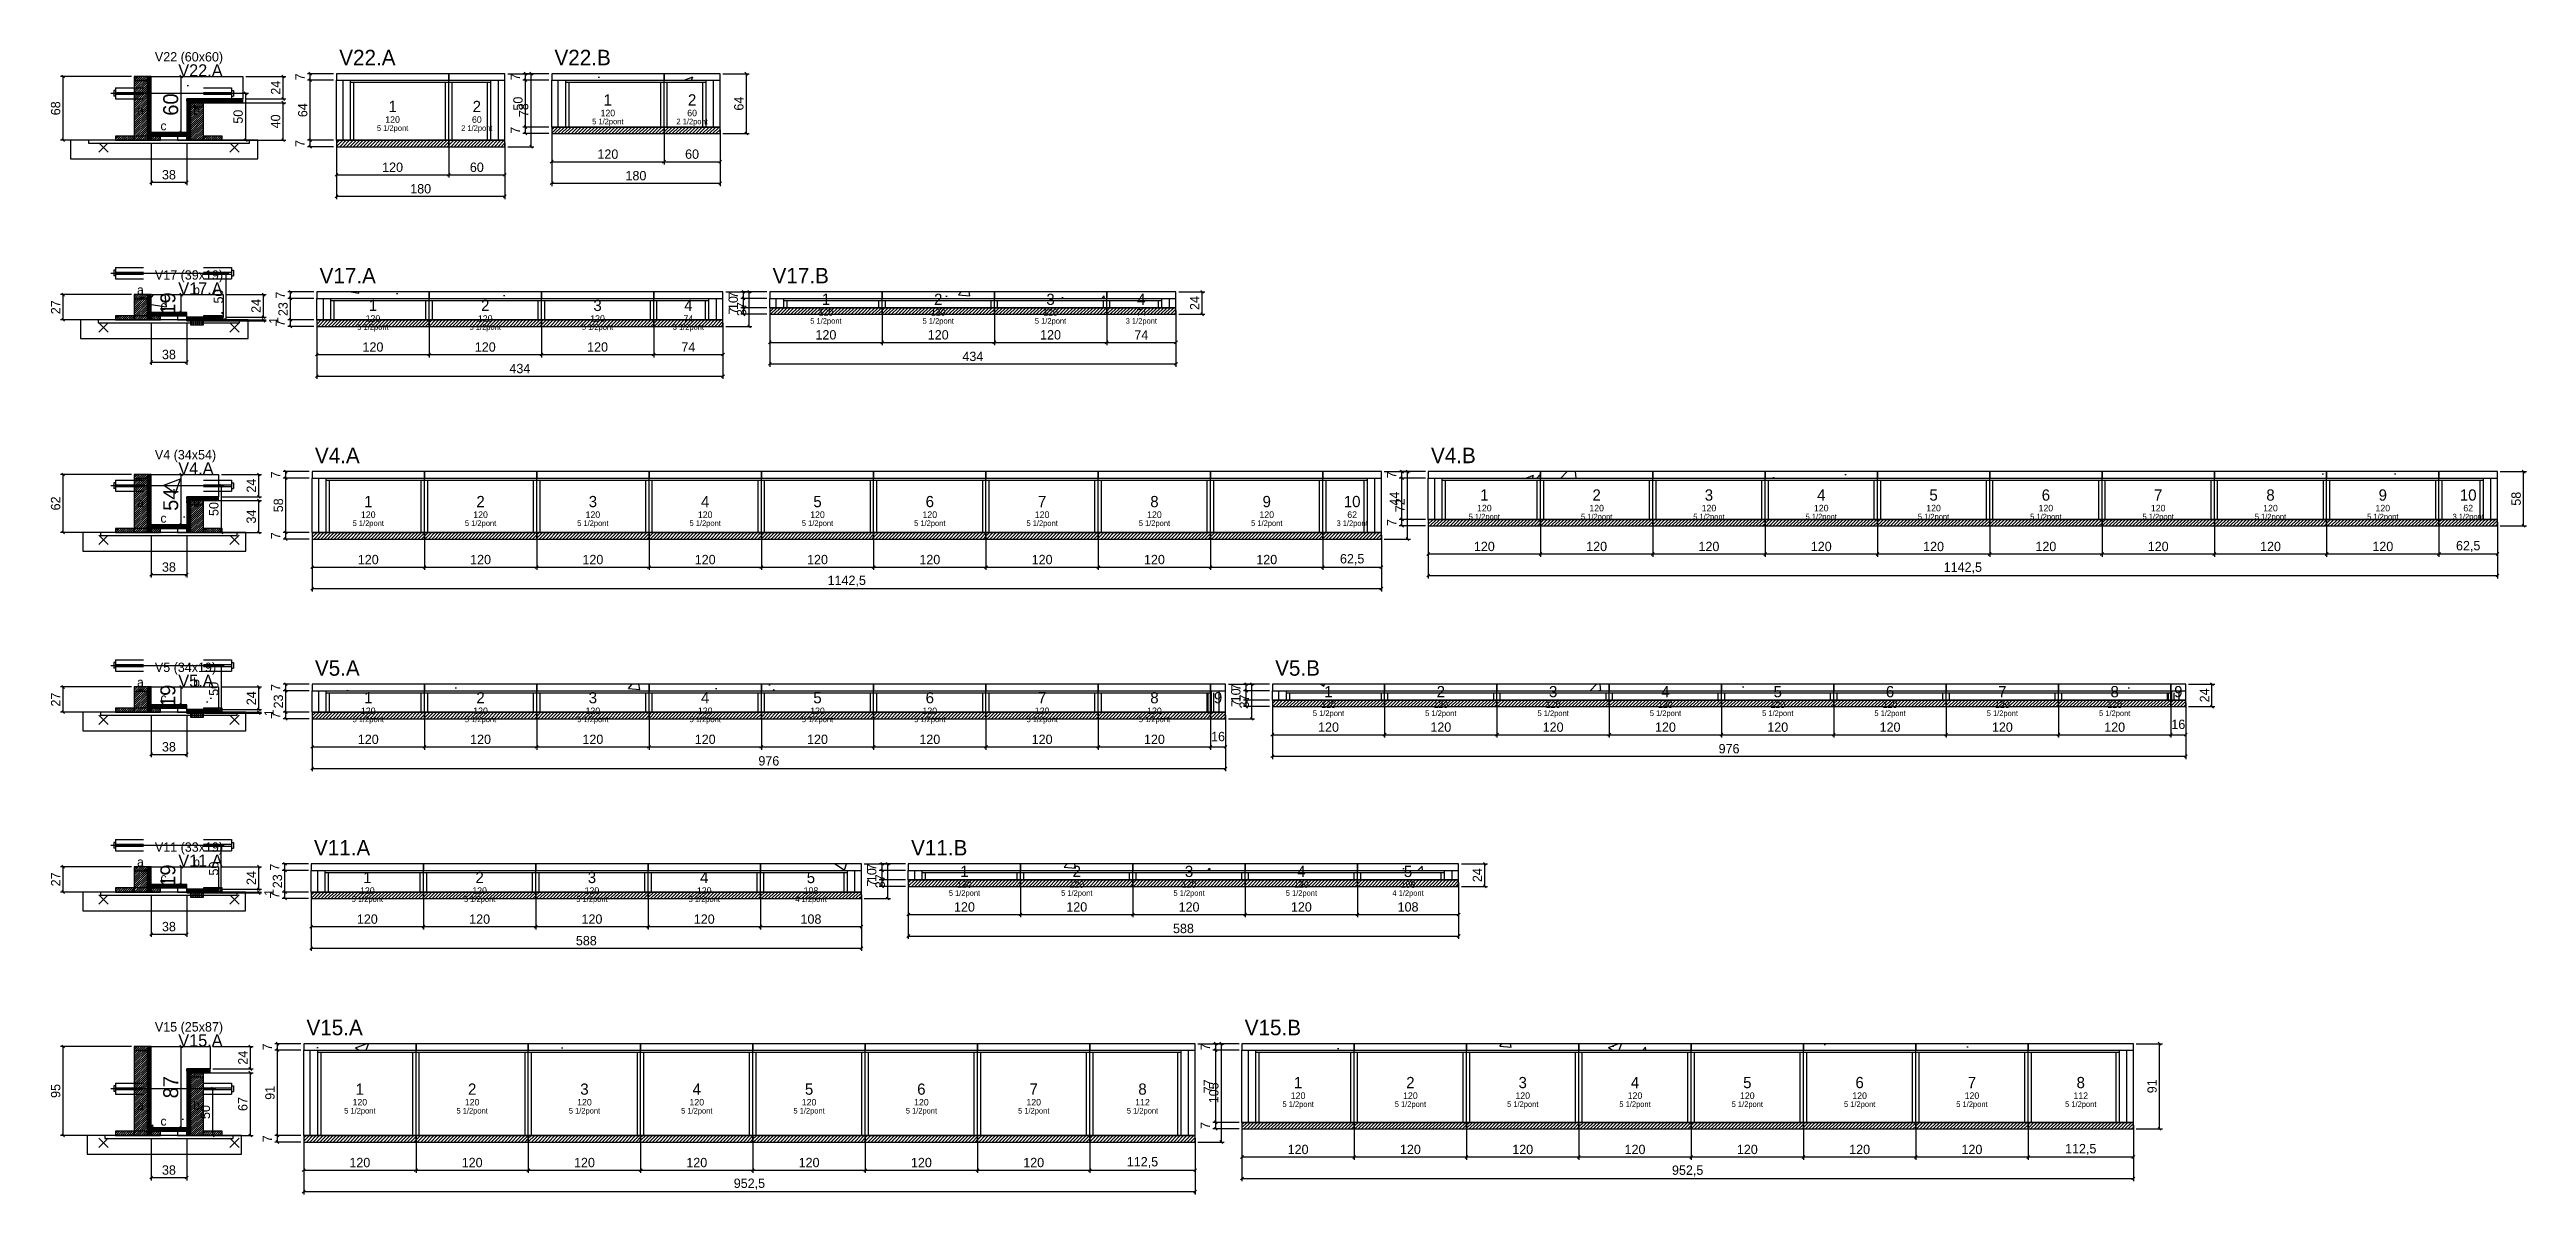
# Model space of a CAD drawing. Extents: x -69 to 3070, y -6529 to 1250.
# Drawn here: x -69 to 2578, y -1190 to 33 of the extents above; entities that cross this region are included whole.
import ezdxf
from ezdxf.enums import TextEntityAlignment as Align

# ---------------------------------------------------------------- set-up
doc = ezdxf.new("R2010")
doc.units = 0
for name, color, linetype in [('5', 5, 'Continuous'), ('barrote', 126, 'Continuous'), ('CONCRETO', 251, 'Continuous'), ('COTA', 241, 'Continuous'), ('Cota Seção (2x)', 241, 'Continuous'), ('detalhes', 7, 'Continuous'), ('Hachura', 251, 'Continuous'), ('Madeira', 126, 'Continuous'), ('NOMENCLATURA', 7, 'Continuous'), ('Painéis', 200, 'Continuous'), ('presilha', 224, 'Continuous'), ('SARR_2.2x7', 40, 'Continuous'), ('SARR_3.5x7', 81, 'Continuous'), ('SCO-___-LAJ', 224, 'Continuous'), ('TENSOR', 224, 'Continuous'), ('texto', 7, 'Continuous'), ('Texto Seção', 7, 'Continuous')]:
    doc.layers.add(name, color=color, linetype=linetype)
doc.dimstyles.new('PAINEL', dxfattribs={"dimtxt": 10, "dimasz": 3, "dimexe": 3, "dimexo": 3, "dimgap": 3, "dimtad": 1, "dimblk": 'OBLIQUE', "dimblk1": 'OBLIQUE', "dimcen": 2.5, "dimclrd": 4, "dimclre": 4, "dimclrt": 240, "dimazin": 3, "dimtfac": 1, "dimtmove": 0, "dimatfit": 3})
doc.dimstyles.new('SECAO2X', dxfattribs={"dimtxt": 16, "dimasz": 3, "dimexe": 3, "dimexo": 3, "dimgap": 3, "dimtad": 1, "dimblk": 'OBLIQUE', "dimblk1": 'OBLIQUE', "dimcen": 2.5, "dimclrd": 4, "dimclre": 4, "dimclrt": 240, "dimazin": 3, "dimtfac": 1, "dimtmove": 0, "dimatfit": 3})

msp = doc.modelspace()

# ---------------------------------------------------------------- texts
at = {"layer": '5'}
for s, height, p in [('1', 12, (298, -28)), ('2', 12, (388, -28)), ('1', 12, (528, -21)), ('2', 12, (618, -21)), ('120', 7, (298, -42)), ('60', 7, (388, -42)), ('120', 7, (528, -35)), ('60', 7, (618, -35)), ('1', 12, (277, -240.5)), ('2', 12, (397, -240.5)), ('3', 12, (517, -240.5)), ('4', 12, (614, -240.5)), ('1', 12, (761, -234)), ('2', 12, (881, -234)), ('3', 12, (1001, -234)), ('4', 12, (1098, -234)), ('120', 7, (277, -254.5)), ('120', 7, (397, -254.5)), ('120', 7, (517, -254.5)), ('74', 7, (614, -254.5)), ('120', 7, (761, -248)), ('120', 7, (881, -248)), ('120', 7, (1001, -248)), ('74', 7, (1098, -248)), ('1', 12, (272, -450)), ('2', 12, (392, -450)), ('3', 12, (512, -450)), ('4', 12, (632, -450)), ('5', 12, (752, -450)), ('6', 12, (872, -450)), ('7', 12, (992, -450)), ('8', 12, (1112, -450)), ('9', 12, (1232, -450)), ('10', 12, (1323.25, -450)), ('1', 12, (1464.5, -443)), ('2', 12, (1584.5, -443)), ('3', 12, (1704.5, -443)), ('4', 12, (1824.5, -443)), ('5', 12, (1944.5, -443)), ('6', 12, (2064.5, -443)), ('7', 12, (2184.5, -443)), ('8', 12, (2304.5, -443)), ('9', 12, (2424.5, -443)), ('10', 12, (2515.75, -443)), ('120', 7, (272, -464)), ('120', 7, (392, -464)), ('120', 7, (512, -464)), ('120', 7, (632, -464)), ('120', 7, (752, -464)), ('120', 7, (872, -464)), ('120', 7, (992, -464)), ('120', 7, (1112, -464)), ('120', 7, (1232, -464)), ('62', 7, (1323.25, -464)), ('120', 7, (1464.5, -457)), ('120', 7, (1584.5, -457)), ('120', 7, (1704.5, -457)), ('120', 7, (1824.5, -457)), ('120', 7, (1944.5, -457)), ('120', 7, (2064.5, -457)), ('120', 7, (2184.5, -457)), ('120', 7, (2304.5, -457)), ('120', 7, (2424.5, -457)), ('62', 7, (2515.75, -457)), ('1', 12, (272, -659.5)), ('2', 12, (392, -659.5)), ('3', 12, (512, -659.5)), ('4', 12, (632, -659.5)), ('5', 12, (752, -659.5)), ('6', 12, (872, -659.5)), ('7', 12, (992, -659.5)), ('8', 12, (1112, -659.5)), ('9', 12, (1180, -659.5)), ('1', 12, (1298, -653)), ('2', 12, (1418, -653)), ('3', 12, (1538, -653)), ('4', 12, (1658, -653)), ('5', 12, (1778, -653)), ('6', 12, (1898, -653)), ('7', 12, (2018, -653)), ('8', 12, (2138, -653)), ('9', 12, (2206, -653)), ('120', 7, (272, -673.5)), ('120', 7, (392, -673.5)), ('120', 7, (512, -673.5)), ('120', 7, (632, -673.5)), ('120', 7, (752, -673.5)), ('120', 7, (872, -673.5)), ('120', 7, (992, -673.5)), ('120', 7, (1112, -673.5)), ('120', 7, (1298, -667)), ('120', 7, (1418, -667)), ('120', 7, (1538, -667)), ('120', 7, (1658, -667)), ('120', 7, (1778, -667)), ('120', 7, (1898, -667)), ('120', 7, (2018, -667)), ('120', 7, (2138, -667)), ('1', 12, (271, -851.5)), ('2', 12, (391, -851.5)), ('3', 12, (511, -851.5)), ('4', 12, (631, -851.5)), ('5', 12, (745, -851.5)), ('1', 12, (909, -845)), ('2', 12, (1029, -845)), ('3', 12, (1149, -845)), ('4', 12, (1269, -845)), ('5', 12, (1383, -845)), ('120', 7, (271, -865.5)), ('120', 7, (391, -865.5)), ('120', 7, (511, -865.5)), ('120', 7, (631, -865.5)), ('108', 7, (745, -865.5)), ('120', 7, (909, -859)), ('120', 7, (1029, -859)), ('120', 7, (1149, -859)), ('120', 7, (1269, -859)), ('108', 7, (1383, -859)), ('1', 12, (263, -1077.5)), ('2', 12, (383, -1077.5)), ('3', 12, (503, -1077.5)), ('4', 12, (623, -1077.5)), ('5', 12, (743, -1077.5)), ('6', 12, (863, -1077.5)), ('7', 12, (983, -1077.5)), ('8', 12, (1099.25, -1077.5)), ('120', 7, (1265.5, -1084.5)), ('1', 12, (1265.5, -1070.5)), ('120', 7, (1385.5, -1084.5)), ('2', 12, (1385.5, -1070.5)), ('120', 7, (1505.5, -1084.5)), ('3', 12, (1505.5, -1070.5)), ('120', 7, (1625.5, -1084.5)), ('4', 12, (1625.5, -1070.5)), ('120', 7, (1745.5, -1084.5)), ('5', 12, (1745.5, -1070.5)), ('120', 7, (1865.5, -1084.5)), ('6', 12, (1865.5, -1070.5)), ('120', 7, (1985.5, -1084.5)), ('7', 12, (1985.5, -1070.5)), ('112', 7, (2101.75, -1084.5)), ('8', 12, (2101.75, -1070.5)), ('120', 7, (263, -1091.5)), ('120', 7, (383, -1091.5)), ('120', 7, (503, -1091.5)), ('120', 7, (623, -1091.5)), ('120', 7, (743, -1091.5)), ('120', 7, (863, -1091.5)), ('120', 7, (983, -1091.5)), ('112', 7, (1099.25, -1091.5))]:
    msp.add_text(s, height=height, dxfattribs=at).set_placement(p, align=Align.MIDDLE_CENTER)
at = {"layer": 'detalhes'}
for s, p in [('a', (25, -36.7)), ('c', (50, -53.5)), ('b', (85, -36.7)), ('a', (25, -228.7)), ('c', (50, -245.5)), ('b', (85, -228.7)), ('a', (25, -455.7)), ('b', (85, -455.7)), ('c', (50, -472.5)), ('a', (25, -647.7)), ('c', (50, -664.5)), ('b', (85, -647.7)), ('a', (25, -839.7)), ('b', (85, -839.7)), ('c', (50, -856.5)), ('a', (25, -1099.7)), ('c', (50, -1116.5)), ('b', (85, -1099.7))]:
    msp.add_text(s, height=9.6, dxfattribs=at).set_placement(p)
at = {"layer": 'NOMENCLATURA'}
for s, p in [('V22.A', (241, 16)), ('V22.B', (471, 16)), ('V17.A', (220, -217)), ('V17.B', (704, -217)), ('V4.A', (215, -409)), ('V4.B', (1407.5, -409)), ('V5.A', (215, -636)), ('V5.B', (1241, -636)), ('V11.A', (214, -828)), ('V11.B', (852, -828)), ('V15.A', (206, -1020)), ('V15.B', (1208.5, -1020))]:
    msp.add_text(s, height=16.5, dxfattribs=at).set_placement(p)
at = {"layer": 'texto', "char_height": 6, "attachment_point": 5}
for s, insert in [('5 1/2pont', (298, -52)), ('2 1/2pont', (388, -52)), ('5 1/2pont', (528, -45)), ('2 1/2pont', (618, -45)), ('5 1/2pont', (277, -264.5)), ('5 1/2pont', (397, -264.5)), ('5 1/2pont', (517, -264.5)), ('3 1/2pont', (614, -264.5)), ('5 1/2pont', (761, -258)), ('5 1/2pont', (881, -258)), ('5 1/2pont', (1001, -258)), ('3 1/2pont', (1098, -258)), ('5 1/2pont', (272, -474)), ('5 1/2pont', (392, -474)), ('5 1/2pont', (512, -474)), ('5 1/2pont', (632, -474)), ('5 1/2pont', (752, -474)), ('5 1/2pont', (872, -474)), ('5 1/2pont', (992, -474)), ('5 1/2pont', (1112, -474)), ('5 1/2pont', (1232, -474)), ('3 1/2pont', (1323.25, -474)), ('5 1/2pont', (1464.5, -467)), ('5 1/2pont', (1584.5, -467)), ('5 1/2pont', (1704.5, -467)), ('5 1/2pont', (1824.5, -467)), ('5 1/2pont', (1944.5, -467)), ('5 1/2pont', (2064.5, -467)), ('5 1/2pont', (2184.5, -467)), ('5 1/2pont', (2304.5, -467)), ('5 1/2pont', (2424.5, -467)), ('3 1/2pont', (2515.75, -467)), ('5 1/2pont', (272, -683.5)), ('5 1/2pont', (392, -683.5)), ('5 1/2pont', (512, -683.5)), ('5 1/2pont', (632, -683.5)), ('5 1/2pont', (752, -683.5)), ('5 1/2pont', (872, -683.5)), ('5 1/2pont', (992, -683.5)), ('5 1/2pont', (1112, -683.5)), ('5 1/2pont', (1298, -677)), ('5 1/2pont', (1418, -677)), ('5 1/2pont', (1538, -677)), ('5 1/2pont', (1658, -677)), ('5 1/2pont', (1778, -677)), ('5 1/2pont', (1898, -677)), ('5 1/2pont', (2018, -677)), ('5 1/2pont', (2138, -677)), ('5 1/2pont', (271, -875.5)), ('5 1/2pont', (391, -875.5)), ('5 1/2pont', (511, -875.5)), ('5 1/2pont', (631, -875.5)), ('4 1/2pont', (745, -875.5)), ('5 1/2pont', (909, -869)), ('5 1/2pont', (1029, -869)), ('5 1/2pont', (1149, -869)), ('5 1/2pont', (1269, -869)), ('4 1/2pont', (1383, -869)), ('5 1/2pont', (263, -1101.5)), ('5 1/2pont', (383, -1101.5)), ('5 1/2pont', (503, -1101.5)), ('5 1/2pont', (623, -1101.5)), ('5 1/2pont', (743, -1101.5)), ('5 1/2pont', (863, -1101.5)), ('5 1/2pont', (983, -1101.5)), ('5 1/2pont', (1099.25, -1101.5)), ('5 1/2pont', (1265.5, -1094.5)), ('5 1/2pont', (1385.5, -1094.5)), ('5 1/2pont', (1505.5, -1094.5)), ('5 1/2pont', (1625.5, -1094.5)), ('5 1/2pont', (1745.5, -1094.5)), ('5 1/2pont', (1865.5, -1094.5)), ('5 1/2pont', (1985.5, -1094.5)), ('5 1/2pont', (2101.75, -1094.5))]:
    msp.add_mtext(s, dxfattribs=dict(at, insert=insert))
at = {"layer": 'Texto Seção'}
for s, height, p in [('V22 (60x60)', 10, (44, 20)), ('V22.A', 13, (69, 4)), ('V17 (39x19)', 10, (44, -213)), ('V17.A', 13, (69, -229)), ('V4 (34x54)', 10, (44, -405)), ('V4.A', 13, (69, -421)), ('V5 (34x19)', 10, (44, -632)), ('V5.A', 13, (69, -648)), ('V11 (33x19)', 10, (44, -824)), ('V11.A', 13, (69, -840)), ('V15 (25x87)', 10, (44, -1016)), ('V15.A', 13, (69, -1032))]:
    msp.add_text(s, height=height, dxfattribs=at).set_placement(p)

# ---------------------------------------------------------------- blocks, each defined once
blk = doc.blocks.new('_OBLIQUE')
at = {"color": 0, "linetype": 'BYBLOCK'}
blk.add_line((-0.5, -0.5), (0.5, 0.5), dxfattribs=at)

# ---------------------------------------------------------------- dimensions: what is measured, and where the dimension line sits
at = {"layer": 'COTA'}
for base, p1, p2 in [((-54, -64), (2, -64), (22, 4)), ((181, -20), (138, -20), (138, 4)), ((210, 0), (238, 0), (238, 7)), ((210, -64), (238, -64), (238, 0)), ((446, -71), (418, -71), (418, 7)), ((440, 0), (468, 0), (468, 7)), ((440, -50), (468, -50), (468, 0)), ((676, -57), (648, -57), (648, 7)), ((141, -64), (96, -64), (96, -14)), ((181, -64), (96, -64), (96, -24)), ((440, -57), (468, -57), (468, -50)), ((210, -71), (238, -71), (238, -64)), ((120, -256), (96, -256), (96, -206)), ((-54, -256), (2, -256), (22, -229)), ((160, -253), (117, -253), (117, -229)), ((189, -233), (217, -233), (217, -226)), ((189, -256), (217, -256), (217, -233)), ((679, -263), (651, -263), (651, -226)), ((673, -233), (701, -233), (701, -226)), ((673, -243), (701, -243), (701, -233)), ((1163, -250), (1135, -250), (1135, -226)), ((160, -256), (96, -256), (96, -257)), ((189, -263), (217, -263), (217, -256)), ((673, -250), (701, -250), (701, -243)), ((-54, -483), (2, -483), (22, -421)), ((155, -445), (112, -445), (112, -421)), ((184, -425), (212, -425), (212, -418)), ((1382.5, -490), (1354.5, -490), (1354.5, -418)), ((1376.5, -425), (1404.5, -425), (1404.5, -418)), ((2575, -476), (2547, -476), (2547, -418)), ((115, -483), (96, -483), (96, -433)), ((155, -483), (96, -483), (96, -449)), ((184, -483), (212, -483), (212, -425)), ((1376.5, -469), (1404.5, -469), (1404.5, -425)), ((1376.5, -476), (1404.5, -476), (1404.5, -469)), ((184, -490), (212, -490), (212, -483)), ((115, -675), (96, -675), (96, -625)), ((-54, -675), (2, -675), (22, -648)), ((155, -672), (112, -672), (112, -648)), ((184, -652), (212, -652), (212, -645)), ((184, -675), (212, -675), (212, -652)), ((1216, -682), (1188, -682), (1188, -645)), ((1210, -652), (1238, -652), (1238, -645)), ((1210, -662), (1238, -662), (1238, -652)), ((1210, -669), (1238, -669), (1238, -662)), ((2242, -669), (2214, -669), (2214, -645)), ((155, -675), (96, -675), (96, -676)), ((184, -682), (212, -682), (212, -675)), ((114.99, -867), (96, -867), (96, -817)), ((-54, -867), (2, -867), (22, -840)), ((154.99, -864), (111.99, -864), (111.99, -840)), ((183, -844), (211, -844), (211, -837)), ((183, -867), (211, -867), (211, -844)), ((827, -874), (799, -874), (799, -837)), ((821, -844), (849, -844), (849, -837)), ((821, -854), (849, -854), (849, -844)), ((1465, -861), (1437, -861), (1437, -837)), ((154.99, -867), (96, -867), (96, -868)), ((183, -874), (211, -874), (211, -867)), ((821, -861), (849, -861), (849, -854)), ((-54, -1127), (2, -1127), (22, -1032)), ((146, -1056), (103, -1056), (103, -1032)), ((175, -1036), (203, -1036), (203, -1029)), ((1183.5, -1134), (1155.5, -1134), (1155.5, -1029)), ((1177.5, -1036), (1205.5, -1036), (1205.5, -1029)), ((2186, -1120), (2158, -1120), (2158, -1029)), ((146, -1127), (96, -1127), (96, -1060)), ((175, -1127), (203, -1127), (203, -1036)), ((1177.5, -1113), (1205.5, -1113), (1205.5, -1036)), ((106, -1127), (96, -1127), (96, -1077)), ((1177.5, -1120), (1205.5, -1120), (1205.5, -1113)), ((175, -1134), (203, -1134), (203, -1127))]:
    msp.add_linear_dim(base=base, p1=p1, p2=p2, angle=90, dimstyle='PAINEL', dxfattribs=at).render()
for base, p1, p2 in [((468, -87), (468, -50), (588, -50)), ((468, -110), (468, -50), (648, -50)), ((588, -87), (588, -50), (648, -50)), ((40, -109), (40, -64), (78, -64)), ((238, -101), (238, -64), (358, -64)), ((238, -124), (238, -64), (418, -64)), ((358, -101), (358, -64), (418, -64)), ((40, -301), (40, -256), (78, -256)), ((217, -293), (217, -256), (337, -256)), ((217, -316), (217, -256), (651, -256)), ((337, -293), (337, -256), (457, -256)), ((457, -293), (457, -256), (577, -256)), ((577, -293), (577, -256), (651, -256)), ((701, -280), (701, -243), (821, -243)), ((701, -303), (701, -243), (1135, -243)), ((821, -280), (821, -243), (941, -243)), ((941, -280), (941, -243), (1061, -243)), ((1061, -280), (1061, -243), (1135, -243)), ((1404.5, -506), (1404.5, -469), (1524.5, -469)), ((1404.5, -529), (1404.5, -469), (2547, -469)), ((1524.5, -506), (1524.5, -469), (1644.5, -469)), ((1644.5, -506), (1644.5, -469), (1764.5, -469)), ((1764.5, -506), (1764.5, -469), (1884.5, -469)), ((1884.5, -506), (1884.5, -469), (2004.5, -469)), ((2004.5, -506), (2004.5, -469), (2124.5, -469)), ((2124.5, -506), (2124.5, -469), (2244.5, -469)), ((2244.5, -506), (2244.5, -469), (2364.5, -469)), ((2364.5, -506), (2364.5, -469), (2484.5, -469)), ((2484.5, -506), (2484.5, -469), (2547, -469)), ((40, -528), (40, -483), (78, -483)), ((212, -520), (212, -483), (332, -483)), ((212, -543), (212, -483), (1354.5, -483)), ((332, -520), (332, -483), (452, -483)), ((452, -520), (452, -483), (572, -483)), ((572, -520), (572, -483), (692, -483)), ((692, -520), (692, -483), (812, -483)), ((812, -520), (812, -483), (932, -483)), ((932, -520), (932, -483), (1052, -483)), ((1052, -520), (1052, -483), (1172, -483)), ((1172, -520), (1172, -483), (1292, -483)), ((1292, -520), (1292, -483), (1354.5, -483)), ((40, -720), (40, -675), (78, -675)), ((212, -712), (212, -675), (332, -675)), ((212, -735), (212, -675), (1188, -675)), ((332, -712), (332, -675), (452, -675)), ((452, -712), (452, -675), (572, -675)), ((572, -712), (572, -675), (692, -675)), ((692, -712), (692, -675), (812, -675)), ((812, -712), (812, -675), (932, -675)), ((932, -712), (932, -675), (1052, -675)), ((1052, -712), (1052, -675), (1172, -675)), ((1172, -712), (1172, -675), (1188, -675)), ((1238, -699), (1238, -662), (1358, -662)), ((1238, -722), (1238, -662), (2214, -662)), ((1358, -699), (1358, -662), (1478, -662)), ((1478, -699), (1478, -662), (1598, -662)), ((1598, -699), (1598, -662), (1718, -662)), ((1718, -699), (1718, -662), (1838, -662)), ((1838, -699), (1838, -662), (1958, -662)), ((1958, -699), (1958, -662), (2078, -662)), ((2078, -699), (2078, -662), (2198, -662)), ((2198, -699), (2198, -662), (2214, -662)), ((40, -912), (40, -867), (78, -867)), ((211, -904), (211, -867), (331, -867)), ((211, -927), (211, -867), (799, -867)), ((331, -904), (331, -867), (451, -867)), ((451, -904), (451, -867), (571, -867)), ((571, -904), (571, -867), (691, -867)), ((691, -904), (691, -867), (799, -867)), ((849, -891), (849, -854), (969, -854)), ((849, -914), (849, -854), (1437, -854)), ((969, -891), (969, -854), (1089, -854)), ((1089, -891), (1089, -854), (1209, -854)), ((1209, -891), (1209, -854), (1329, -854)), ((1329, -891), (1329, -854), (1437, -854)), ((40, -1172), (40, -1127), (78, -1127)), ((203, -1164), (203, -1127), (323, -1127)), ((203, -1187), (203, -1127), (1155.5, -1127)), ((323, -1164), (323, -1127), (443, -1127)), ((443, -1164), (443, -1127), (563, -1127)), ((563, -1164), (563, -1127), (683, -1127)), ((683, -1164), (683, -1127), (803, -1127)), ((803, -1164), (803, -1127), (923, -1127)), ((923, -1164), (923, -1127), (1043, -1127)), ((1043, -1164), (1043, -1127), (1155.5, -1127)), ((1205.5, -1150), (1205.5, -1113), (1325.5, -1113)), ((1205.5, -1173), (1205.5, -1113), (2158, -1113)), ((1325.5, -1150), (1325.5, -1113), (1445.5, -1113)), ((1445.5, -1150), (1445.5, -1113), (1565.5, -1113)), ((1565.5, -1150), (1565.5, -1113), (1685.5, -1113)), ((1685.5, -1150), (1685.5, -1113), (1805.5, -1113)), ((1805.5, -1150), (1805.5, -1113), (1925.5, -1113)), ((1925.5, -1150), (1925.5, -1113), (2045.5, -1113)), ((2045.5, -1150), (2045.5, -1113), (2158, -1113))]:
    msp.add_linear_dim(base=base, p1=p1, p2=p2, dimstyle='PAINEL', dxfattribs=at).render()
at = {"layer": 'Cota Seção (2x)'}
for base, p1, p2 in [((72, -56), (40, -56), (40, 4)), ((72, -248), (40, -248), (40, -229)), ((72, -475), (40, -475), (40, -421)), ((72, -667), (40, -667), (40, -648)), ((72, -859), (40, -859), (40, -840)), ((72, -1119), (40, -1119), (40, -1032))]:
    msp.add_linear_dim(base=base, p1=p1, p2=p2, angle=90, dimstyle='SECAO2X', dxfattribs=at).render()

# ---------------------------------------------------------------- hatches: boundary and pattern name
at = {"layer": 'Hachura'}
h = msp.add_hatch(dxfattribs=at)
h.set_pattern_fill('ANSI31', scale=0.5)
h.paths.add_polyline_path([(22, -64), (36, -64), (36, 4), (22, 4)])
h = msp.add_hatch(dxfattribs=at)
h.set_pattern_fill('ANSI31', scale=0.5)
h.paths.add_polyline_path([(22, -0.4), (36, -0.4), (36, 4), (22, 4)])
h = msp.add_hatch(dxfattribs=at)
h.set_pattern_fill('SOLID')
h.paths.add_polyline_path([(36, -64), (40, -64), (40, 4), (36, 4)])
h = msp.add_hatch(dxfattribs=at)
h.set_pattern_fill('AR-CONC')
h.paths.add_polyline_path([(40, -56), (40, 4), (138, 4), (138, -20), (78, -20), (78, -56)])
h = msp.add_hatch(dxfattribs=at)
h.set_pattern_fill('AR-CONC', scale=0.8)
h.paths.add_polyline_path([(238, 0), (358, 0), (358, 7), (238, 7)])
h = msp.add_hatch(dxfattribs=at)
h.set_pattern_fill('AR-CONC', scale=0.8)
h.paths.add_polyline_path([(358, 0), (418, 0), (418, 7), (358, 7)])
h = msp.add_hatch(dxfattribs=at)
h.set_pattern_fill('AR-CONC', scale=0.8)
h.paths.add_polyline_path([(468, 0), (588, 0), (588, 7), (468, 7)])
h = msp.add_hatch(dxfattribs=at)
h.set_pattern_fill('AR-CONC', scale=0.8)
h.paths.add_polyline_path([(588, 0), (648, 0), (648, 7), (588, 7)])
h = msp.add_hatch(dxfattribs=at)
h.set_pattern_fill('SOLID')
h.paths.add_polyline_path([(78, -24), (138, -24), (138, -20), (78, -20)])
h = msp.add_hatch(dxfattribs=at)
h.set_pattern_fill('SOLID')
h.paths.add_polyline_path([(78, -64), (82, -64), (82, -24), (78, -24)])
h = msp.add_hatch(dxfattribs=at)
h.set_pattern_fill('ANSI31', scale=0.5)
h.paths.add_polyline_path([(82, -64), (96, -64), (96, -24), (82, -24)])
h = msp.add_hatch(dxfattribs=at)
h.set_pattern_fill('ANSI31', scale=0.5)
h.paths.add_polyline_path([(82, -28.4), (96, -28.4), (96, -24), (82, -24)])
h = msp.add_hatch(dxfattribs=at)
h.set_pattern_fill('ANSI31', scale=0.8)
h.paths.add_polyline_path([(468, -57), (588, -57), (588, -50), (468, -50)])
h = msp.add_hatch(dxfattribs=at)
h.set_pattern_fill('ANSI31', scale=0.8)
h.paths.add_polyline_path([(588, -57), (648, -57), (648, -50), (588, -50)])
h = msp.add_hatch(dxfattribs=at)
h.set_pattern_fill('ANSI31', scale=0.5)
h.paths.add_polyline_path([(2, -64), (22, -64), (22, -59.6), (2, -59.6)])
h = msp.add_hatch(dxfattribs=at)
h.set_pattern_fill('SOLID')
h.paths.add_polyline_path([(40, -59.6), (78, -59.6), (78, -56), (40, -56)])
h = msp.add_hatch(dxfattribs=at)
h.set_pattern_fill('ANSI31', scale=0.5)
h.paths.add_polyline_path([(40, -64), (50, -64), (50, -59.6), (40, -59.6)])
h = msp.add_hatch(dxfattribs=at)
h.set_pattern_fill('ANSI31', scale=0.5)
h.paths.add_polyline_path([(96, -64), (116, -64), (116, -59.6), (96, -59.6)])
h = msp.add_hatch(dxfattribs=at)
h.set_pattern_fill('ANSI31', scale=0.8)
h.paths.add_polyline_path([(238, -71), (358, -71), (358, -64), (238, -64)])
h = msp.add_hatch(dxfattribs=at)
h.set_pattern_fill('ANSI31', scale=0.8)
h.paths.add_polyline_path([(358, -71), (418, -71), (418, -64), (358, -64)])
h = msp.add_hatch(dxfattribs=at)
h.set_pattern_fill('ANSI31', scale=0.5)
h.paths.add_polyline_path([(22, -256), (36, -256), (36, -229), (22, -229)])
h = msp.add_hatch(dxfattribs=at)
h.set_pattern_fill('ANSI31', scale=0.5)
h.paths.add_polyline_path([(22, -233.4), (36, -233.4), (36, -229), (22, -229)])
h = msp.add_hatch(dxfattribs=at)
h.set_pattern_fill('SOLID')
h.paths.add_polyline_path([(36, -256), (40, -256), (40, -229), (36, -229)])
h = msp.add_hatch(dxfattribs=at)
h.set_pattern_fill('AR-CONC')
h.paths.add_polyline_path([(40, -248), (40, -229), (117, -229), (117, -253), (78, -253), (78, -248)])
h = msp.add_hatch(dxfattribs=at)
h.set_pattern_fill('AR-CONC', scale=0.8)
h.paths.add_polyline_path([(217, -233), (337, -233), (337, -226), (217, -226)])
h = msp.add_hatch(dxfattribs=at)
h.set_pattern_fill('AR-CONC', scale=0.8)
h.paths.add_polyline_path([(337, -233), (457, -233), (457, -226), (337, -226)])
h = msp.add_hatch(dxfattribs=at)
h.set_pattern_fill('AR-CONC', scale=0.8)
h.paths.add_polyline_path([(457, -233), (577, -233), (577, -226), (457, -226)])
h = msp.add_hatch(dxfattribs=at)
h.set_pattern_fill('AR-CONC', scale=0.8)
h.paths.add_polyline_path([(577, -233), (651, -233), (651, -226), (577, -226)])
h = msp.add_hatch(dxfattribs=at)
h.set_pattern_fill('AR-CONC', scale=0.8)
h.paths.add_polyline_path([(701, -233), (821, -233), (821, -226), (701, -226)])
h = msp.add_hatch(dxfattribs=at)
h.set_pattern_fill('AR-CONC', scale=0.8)
h.paths.add_polyline_path([(821, -233), (941, -233), (941, -226), (821, -226)])
h = msp.add_hatch(dxfattribs=at)
h.set_pattern_fill('AR-CONC', scale=0.8)
h.paths.add_polyline_path([(941, -233), (1061, -233), (1061, -226), (941, -226)])
h = msp.add_hatch(dxfattribs=at)
h.set_pattern_fill('AR-CONC', scale=0.8)
h.paths.add_polyline_path([(1061, -233), (1135, -233), (1135, -226), (1061, -226)])
h = msp.add_hatch(dxfattribs=at)
h.set_pattern_fill('ANSI31', scale=0.5)
h.paths.add_polyline_path([(2, -256), (22, -256), (22, -251.6), (2, -251.6)])
h = msp.add_hatch(dxfattribs=at)
h.set_pattern_fill('SOLID')
h.paths.add_polyline_path([(40, -251.6), (78, -251.6), (78, -248), (40, -248)])
h = msp.add_hatch(dxfattribs=at)
h.set_pattern_fill('ANSI31', scale=0.5)
h.paths.add_polyline_path([(40, -256), (50, -256), (50, -251.6), (40, -251.6)])
h = msp.add_hatch(dxfattribs=at)
h.set_pattern_fill('SOLID')
h.paths.add_polyline_path([(78, -257), (117, -257), (117, -253), (78, -253)])
h = msp.add_hatch(dxfattribs=at)
h.set_pattern_fill('SOLID')
h.paths.add_polyline_path([(78, -256), (82, -256), (82, -257), (78, -257)])
h = msp.add_hatch(dxfattribs=at)
h.set_pattern_fill('ANSI31', scale=0.5)
h.paths.add_polyline_path([(82, -256), (96, -256), (96, -257), (82, -257)])
h = msp.add_hatch(dxfattribs=at)
h.set_pattern_fill('ANSI31', scale=0.5)
h.paths.add_polyline_path([(82, -261.4), (96, -261.4), (96, -257), (82, -257)])
h = msp.add_hatch(dxfattribs=at)
h.set_pattern_fill('ANSI31', scale=0.5)
h.paths.add_polyline_path([(96, -256), (116, -256), (116, -251.6), (96, -251.6)])
h = msp.add_hatch(dxfattribs=at)
h.set_pattern_fill('ANSI31', scale=0.8)
h.paths.add_polyline_path([(217, -263), (337, -263), (337, -256), (217, -256)])
h = msp.add_hatch(dxfattribs=at)
h.set_pattern_fill('ANSI31', scale=0.8)
h.paths.add_polyline_path([(337, -263), (457, -263), (457, -256), (337, -256)])
h = msp.add_hatch(dxfattribs=at)
h.set_pattern_fill('ANSI31', scale=0.8)
h.paths.add_polyline_path([(457, -263), (577, -263), (577, -256), (457, -256)])
h = msp.add_hatch(dxfattribs=at)
h.set_pattern_fill('ANSI31', scale=0.8)
h.paths.add_polyline_path([(577, -263), (651, -263), (651, -256), (577, -256)])
h = msp.add_hatch(dxfattribs=at)
h.set_pattern_fill('ANSI31', scale=0.8)
h.paths.add_polyline_path([(701, -250), (821, -250), (821, -243), (701, -243)])
h = msp.add_hatch(dxfattribs=at)
h.set_pattern_fill('ANSI31', scale=0.8)
h.paths.add_polyline_path([(821, -250), (941, -250), (941, -243), (821, -243)])
h = msp.add_hatch(dxfattribs=at)
h.set_pattern_fill('ANSI31', scale=0.8)
h.paths.add_polyline_path([(941, -250), (1061, -250), (1061, -243), (941, -243)])
h = msp.add_hatch(dxfattribs=at)
h.set_pattern_fill('ANSI31', scale=0.8)
h.paths.add_polyline_path([(1061, -250), (1135, -250), (1135, -243), (1061, -243)])
h = msp.add_hatch(dxfattribs=at)
h.set_pattern_fill('ANSI31', scale=0.5)
h.paths.add_polyline_path([(22, -483), (36, -483), (36, -421), (22, -421)])
h = msp.add_hatch(dxfattribs=at)
h.set_pattern_fill('ANSI31', scale=0.5)
h.paths.add_polyline_path([(22, -425.4), (36, -425.4), (36, -421), (22, -421)])
h = msp.add_hatch(dxfattribs=at)
h.set_pattern_fill('SOLID')
h.paths.add_polyline_path([(36, -483), (40, -483), (40, -421), (36, -421)])
h = msp.add_hatch(dxfattribs=at)
h.set_pattern_fill('AR-CONC')
h.paths.add_polyline_path([(40, -475), (40, -421), (112, -421), (112, -445), (78, -445), (78, -475)])
h = msp.add_hatch(dxfattribs=at)
h.set_pattern_fill('AR-CONC', scale=0.8)
h.paths.add_polyline_path([(212, -425), (332, -425), (332, -418), (212, -418)])
h = msp.add_hatch(dxfattribs=at)
h.set_pattern_fill('AR-CONC', scale=0.8)
h.paths.add_polyline_path([(332, -425), (452, -425), (452, -418), (332, -418)])
h = msp.add_hatch(dxfattribs=at)
h.set_pattern_fill('AR-CONC', scale=0.8)
h.paths.add_polyline_path([(452, -425), (572, -425), (572, -418), (452, -418)])
h = msp.add_hatch(dxfattribs=at)
h.set_pattern_fill('AR-CONC', scale=0.8)
h.paths.add_polyline_path([(572, -425), (692, -425), (692, -418), (572, -418)])
h = msp.add_hatch(dxfattribs=at)
h.set_pattern_fill('AR-CONC', scale=0.8)
h.paths.add_polyline_path([(692, -425), (812, -425), (812, -418), (692, -418)])
h = msp.add_hatch(dxfattribs=at)
h.set_pattern_fill('AR-CONC', scale=0.8)
h.paths.add_polyline_path([(812, -425), (932, -425), (932, -418), (812, -418)])
h = msp.add_hatch(dxfattribs=at)
h.set_pattern_fill('AR-CONC', scale=0.8)
h.paths.add_polyline_path([(932, -425), (1052, -425), (1052, -418), (932, -418)])
h = msp.add_hatch(dxfattribs=at)
h.set_pattern_fill('AR-CONC', scale=0.8)
h.paths.add_polyline_path([(1052, -425), (1172, -425), (1172, -418), (1052, -418)])
h = msp.add_hatch(dxfattribs=at)
h.set_pattern_fill('AR-CONC', scale=0.8)
h.paths.add_polyline_path([(1172, -425), (1292, -425), (1292, -418), (1172, -418)])
h = msp.add_hatch(dxfattribs=at)
h.set_pattern_fill('AR-CONC', scale=0.8)
h.paths.add_polyline_path([(1292, -425), (1354.5, -425), (1354.5, -418), (1292, -418)])
h = msp.add_hatch(dxfattribs=at)
h.set_pattern_fill('AR-CONC', scale=0.8)
h.paths.add_polyline_path([(1404.5, -425), (1524.5, -425), (1524.5, -418), (1404.5, -418)])
h = msp.add_hatch(dxfattribs=at)
h.set_pattern_fill('AR-CONC', scale=0.8)
h.paths.add_polyline_path([(1524.5, -425), (1644.5, -425), (1644.5, -418), (1524.5, -418)])
h = msp.add_hatch(dxfattribs=at)
h.set_pattern_fill('AR-CONC', scale=0.8)
h.paths.add_polyline_path([(1644.5, -425), (1764.5, -425), (1764.5, -418), (1644.5, -418)])
h = msp.add_hatch(dxfattribs=at)
h.set_pattern_fill('AR-CONC', scale=0.8)
h.paths.add_polyline_path([(1764.5, -425), (1884.5, -425), (1884.5, -418), (1764.5, -418)])
h = msp.add_hatch(dxfattribs=at)
h.set_pattern_fill('AR-CONC', scale=0.8)
h.paths.add_polyline_path([(1884.5, -425), (2004.5, -425), (2004.5, -418), (1884.5, -418)])
h = msp.add_hatch(dxfattribs=at)
h.set_pattern_fill('AR-CONC', scale=0.8)
h.paths.add_polyline_path([(2004.5, -425), (2124.5, -425), (2124.5, -418), (2004.5, -418)])
h = msp.add_hatch(dxfattribs=at)
h.set_pattern_fill('AR-CONC', scale=0.8)
h.paths.add_polyline_path([(2124.5, -425), (2244.5, -425), (2244.5, -418), (2124.5, -418)])
h = msp.add_hatch(dxfattribs=at)
h.set_pattern_fill('AR-CONC', scale=0.8)
h.paths.add_polyline_path([(2244.5, -425), (2364.5, -425), (2364.5, -418), (2244.5, -418)])
h = msp.add_hatch(dxfattribs=at)
h.set_pattern_fill('AR-CONC', scale=0.8)
h.paths.add_polyline_path([(2364.5, -425), (2484.5, -425), (2484.5, -418), (2364.5, -418)])
h = msp.add_hatch(dxfattribs=at)
h.set_pattern_fill('AR-CONC', scale=0.8)
h.paths.add_polyline_path([(2484.5, -425), (2547, -425), (2547, -418), (2484.5, -418)])
h = msp.add_hatch(dxfattribs=at)
h.set_pattern_fill('SOLID')
h.paths.add_polyline_path([(78, -449), (112, -449), (112, -445), (78, -445)])
h = msp.add_hatch(dxfattribs=at)
h.set_pattern_fill('SOLID')
h.paths.add_polyline_path([(78, -483), (82, -483), (82, -449), (78, -449)])
h = msp.add_hatch(dxfattribs=at)
h.set_pattern_fill('ANSI31', scale=0.5)
h.paths.add_polyline_path([(82, -483), (96, -483), (96, -449), (82, -449)])
h = msp.add_hatch(dxfattribs=at)
h.set_pattern_fill('ANSI31', scale=0.5)
h.paths.add_polyline_path([(82, -453.4), (96, -453.4), (96, -449), (82, -449)])
h = msp.add_hatch(dxfattribs=at)
h.set_pattern_fill('SOLID')
h.paths.add_polyline_path([(40, -478.6), (78, -478.6), (78, -475), (40, -475)])
h = msp.add_hatch(dxfattribs=at)
h.set_pattern_fill('ANSI31', scale=0.8)
h.paths.add_polyline_path([(1404.5, -476), (1524.5, -476), (1524.5, -469), (1404.5, -469)])
h = msp.add_hatch(dxfattribs=at)
h.set_pattern_fill('ANSI31', scale=0.8)
h.paths.add_polyline_path([(1524.5, -476), (1644.5, -476), (1644.5, -469), (1524.5, -469)])
h = msp.add_hatch(dxfattribs=at)
h.set_pattern_fill('ANSI31', scale=0.8)
h.paths.add_polyline_path([(1644.5, -476), (1764.5, -476), (1764.5, -469), (1644.5, -469)])
h = msp.add_hatch(dxfattribs=at)
h.set_pattern_fill('ANSI31', scale=0.8)
h.paths.add_polyline_path([(1764.5, -476), (1884.5, -476), (1884.5, -469), (1764.5, -469)])
h = msp.add_hatch(dxfattribs=at)
h.set_pattern_fill('ANSI31', scale=0.8)
h.paths.add_polyline_path([(1884.5, -476), (2004.5, -476), (2004.5, -469), (1884.5, -469)])
h = msp.add_hatch(dxfattribs=at)
h.set_pattern_fill('ANSI31', scale=0.8)
h.paths.add_polyline_path([(2004.5, -476), (2124.5, -476), (2124.5, -469), (2004.5, -469)])
h = msp.add_hatch(dxfattribs=at)
h.set_pattern_fill('ANSI31', scale=0.8)
h.paths.add_polyline_path([(2124.5, -476), (2244.5, -476), (2244.5, -469), (2124.5, -469)])
h = msp.add_hatch(dxfattribs=at)
h.set_pattern_fill('ANSI31', scale=0.8)
h.paths.add_polyline_path([(2244.5, -476), (2364.5, -476), (2364.5, -469), (2244.5, -469)])
h = msp.add_hatch(dxfattribs=at)
h.set_pattern_fill('ANSI31', scale=0.8)
h.paths.add_polyline_path([(2364.5, -476), (2484.5, -476), (2484.5, -469), (2364.5, -469)])
h = msp.add_hatch(dxfattribs=at)
h.set_pattern_fill('ANSI31', scale=0.8)
h.paths.add_polyline_path([(2484.5, -476), (2547, -476), (2547, -469), (2484.5, -469)])
h = msp.add_hatch(dxfattribs=at)
h.set_pattern_fill('ANSI31', scale=0.5)
h.paths.add_polyline_path([(2, -483), (22, -483), (22, -478.6), (2, -478.6)])
h = msp.add_hatch(dxfattribs=at)
h.set_pattern_fill('ANSI31', scale=0.5)
h.paths.add_polyline_path([(40, -483), (50, -483), (50, -478.6), (40, -478.6)])
h = msp.add_hatch(dxfattribs=at)
h.set_pattern_fill('ANSI31', scale=0.5)
h.paths.add_polyline_path([(96, -483), (116, -483), (116, -478.6), (96, -478.6)])
h = msp.add_hatch(dxfattribs=at)
h.set_pattern_fill('ANSI31', scale=0.8)
h.paths.add_polyline_path([(212, -490), (332, -490), (332, -483), (212, -483)])
h = msp.add_hatch(dxfattribs=at)
h.set_pattern_fill('ANSI31', scale=0.8)
h.paths.add_polyline_path([(332, -490), (452, -490), (452, -483), (332, -483)])
h = msp.add_hatch(dxfattribs=at)
h.set_pattern_fill('ANSI31', scale=0.8)
h.paths.add_polyline_path([(452, -490), (572, -490), (572, -483), (452, -483)])
h = msp.add_hatch(dxfattribs=at)
h.set_pattern_fill('ANSI31', scale=0.8)
h.paths.add_polyline_path([(572, -490), (692, -490), (692, -483), (572, -483)])
h = msp.add_hatch(dxfattribs=at)
h.set_pattern_fill('ANSI31', scale=0.8)
h.paths.add_polyline_path([(692, -490), (812, -490), (812, -483), (692, -483)])
h = msp.add_hatch(dxfattribs=at)
h.set_pattern_fill('ANSI31', scale=0.8)
h.paths.add_polyline_path([(812, -490), (932, -490), (932, -483), (812, -483)])
h = msp.add_hatch(dxfattribs=at)
h.set_pattern_fill('ANSI31', scale=0.8)
h.paths.add_polyline_path([(932, -490), (1052, -490), (1052, -483), (932, -483)])
h = msp.add_hatch(dxfattribs=at)
h.set_pattern_fill('ANSI31', scale=0.8)
h.paths.add_polyline_path([(1052, -490), (1172, -490), (1172, -483), (1052, -483)])
h = msp.add_hatch(dxfattribs=at)
h.set_pattern_fill('ANSI31', scale=0.8)
h.paths.add_polyline_path([(1172, -490), (1292, -490), (1292, -483), (1172, -483)])
h = msp.add_hatch(dxfattribs=at)
h.set_pattern_fill('ANSI31', scale=0.8)
h.paths.add_polyline_path([(1292, -490), (1354.5, -490), (1354.5, -483), (1292, -483)])
h = msp.add_hatch(dxfattribs=at)
h.set_pattern_fill('ANSI31', scale=0.5)
h.paths.add_polyline_path([(22, -675), (36, -675), (36, -648), (22, -648)])
h = msp.add_hatch(dxfattribs=at)
h.set_pattern_fill('ANSI31', scale=0.5)
h.paths.add_polyline_path([(22, -652.4), (36, -652.4), (36, -648), (22, -648)])
h = msp.add_hatch(dxfattribs=at)
h.set_pattern_fill('SOLID')
h.paths.add_polyline_path([(36, -675), (40, -675), (40, -648), (36, -648)])
h = msp.add_hatch(dxfattribs=at)
h.set_pattern_fill('AR-CONC')
h.paths.add_polyline_path([(40, -667), (40, -648), (112, -648), (112, -672), (78, -672), (78, -667)])
h = msp.add_hatch(dxfattribs=at)
h.set_pattern_fill('AR-CONC', scale=0.8)
h.paths.add_polyline_path([(212, -652), (332, -652), (332, -645), (212, -645)])
h = msp.add_hatch(dxfattribs=at)
h.set_pattern_fill('AR-CONC', scale=0.8)
h.paths.add_polyline_path([(332, -652), (452, -652), (452, -645), (332, -645)])
h = msp.add_hatch(dxfattribs=at)
h.set_pattern_fill('AR-CONC', scale=0.8)
h.paths.add_polyline_path([(452, -652), (572, -652), (572, -645), (452, -645)])
h = msp.add_hatch(dxfattribs=at)
h.set_pattern_fill('AR-CONC', scale=0.8)
h.paths.add_polyline_path([(572, -652), (692, -652), (692, -645), (572, -645)])
h = msp.add_hatch(dxfattribs=at)
h.set_pattern_fill('AR-CONC', scale=0.8)
h.paths.add_polyline_path([(692, -652), (812, -652), (812, -645), (692, -645)])
h = msp.add_hatch(dxfattribs=at)
h.set_pattern_fill('AR-CONC', scale=0.8)
h.paths.add_polyline_path([(812, -652), (932, -652), (932, -645), (812, -645)])
h = msp.add_hatch(dxfattribs=at)
h.set_pattern_fill('AR-CONC', scale=0.8)
h.paths.add_polyline_path([(932, -652), (1052, -652), (1052, -645), (932, -645)])
h = msp.add_hatch(dxfattribs=at)
h.set_pattern_fill('AR-CONC', scale=0.8)
h.paths.add_polyline_path([(1052, -652), (1172, -652), (1172, -645), (1052, -645)])
h = msp.add_hatch(dxfattribs=at)
h.set_pattern_fill('AR-CONC', scale=0.8)
h.paths.add_polyline_path([(1172, -652), (1188, -652), (1188, -645), (1172, -645)])
h = msp.add_hatch(dxfattribs=at)
h.set_pattern_fill('AR-CONC', scale=0.8)
h.paths.add_polyline_path([(1238, -652), (1358, -652), (1358, -645), (1238, -645)])
h = msp.add_hatch(dxfattribs=at)
h.set_pattern_fill('AR-CONC', scale=0.8)
h.paths.add_polyline_path([(1358, -652), (1478, -652), (1478, -645), (1358, -645)])
h = msp.add_hatch(dxfattribs=at)
h.set_pattern_fill('AR-CONC', scale=0.8)
h.paths.add_polyline_path([(1478, -652), (1598, -652), (1598, -645), (1478, -645)])
h = msp.add_hatch(dxfattribs=at)
h.set_pattern_fill('AR-CONC', scale=0.8)
h.paths.add_polyline_path([(1598, -652), (1718, -652), (1718, -645), (1598, -645)])
h = msp.add_hatch(dxfattribs=at)
h.set_pattern_fill('AR-CONC', scale=0.8)
h.paths.add_polyline_path([(1718, -652), (1838, -652), (1838, -645), (1718, -645)])
h = msp.add_hatch(dxfattribs=at)
h.set_pattern_fill('AR-CONC', scale=0.8)
h.paths.add_polyline_path([(1838, -652), (1958, -652), (1958, -645), (1838, -645)])
h = msp.add_hatch(dxfattribs=at)
h.set_pattern_fill('AR-CONC', scale=0.8)
h.paths.add_polyline_path([(1958, -652), (2078, -652), (2078, -645), (1958, -645)])
h = msp.add_hatch(dxfattribs=at)
h.set_pattern_fill('AR-CONC', scale=0.8)
h.paths.add_polyline_path([(2078, -652), (2198, -652), (2198, -645), (2078, -645)])
h = msp.add_hatch(dxfattribs=at)
h.set_pattern_fill('AR-CONC', scale=0.8)
h.paths.add_polyline_path([(2198, -652), (2214, -652), (2214, -645), (2198, -645)])
h = msp.add_hatch(dxfattribs=at)
h.set_pattern_fill('ANSI31', scale=0.5)
h.paths.add_polyline_path([(2, -675), (22, -675), (22, -670.6), (2, -670.6)])
h = msp.add_hatch(dxfattribs=at)
h.set_pattern_fill('SOLID')
h.paths.add_polyline_path([(40, -670.6), (78, -670.6), (78, -667), (40, -667)])
h = msp.add_hatch(dxfattribs=at)
h.set_pattern_fill('ANSI31', scale=0.5)
h.paths.add_polyline_path([(40, -675), (50, -675), (50, -670.6), (40, -670.6)])
h = msp.add_hatch(dxfattribs=at)
h.set_pattern_fill('SOLID')
h.paths.add_polyline_path([(78, -676), (112, -676), (112, -672), (78, -672)])
h = msp.add_hatch(dxfattribs=at)
h.set_pattern_fill('SOLID')
h.paths.add_polyline_path([(78, -675), (82, -675), (82, -676), (78, -676)])
h = msp.add_hatch(dxfattribs=at)
h.set_pattern_fill('ANSI31', scale=0.5)
h.paths.add_polyline_path([(82, -675), (96, -675), (96, -676), (82, -676)])
h = msp.add_hatch(dxfattribs=at)
h.set_pattern_fill('ANSI31', scale=0.5)
h.paths.add_polyline_path([(82, -680.4), (96, -680.4), (96, -676), (82, -676)])
h = msp.add_hatch(dxfattribs=at)
h.set_pattern_fill('ANSI31', scale=0.5)
h.paths.add_polyline_path([(96, -675), (116, -675), (116, -670.6), (96, -670.6)])
h = msp.add_hatch(dxfattribs=at)
h.set_pattern_fill('ANSI31', scale=0.8)
h.paths.add_polyline_path([(212, -682), (332, -682), (332, -675), (212, -675)])
h = msp.add_hatch(dxfattribs=at)
h.set_pattern_fill('ANSI31', scale=0.8)
h.paths.add_polyline_path([(332, -682), (452, -682), (452, -675), (332, -675)])
h = msp.add_hatch(dxfattribs=at)
h.set_pattern_fill('ANSI31', scale=0.8)
h.paths.add_polyline_path([(452, -682), (572, -682), (572, -675), (452, -675)])
h = msp.add_hatch(dxfattribs=at)
h.set_pattern_fill('ANSI31', scale=0.8)
h.paths.add_polyline_path([(572, -682), (692, -682), (692, -675), (572, -675)])
h = msp.add_hatch(dxfattribs=at)
h.set_pattern_fill('ANSI31', scale=0.8)
h.paths.add_polyline_path([(692, -682), (812, -682), (812, -675), (692, -675)])
h = msp.add_hatch(dxfattribs=at)
h.set_pattern_fill('ANSI31', scale=0.8)
h.paths.add_polyline_path([(812, -682), (932, -682), (932, -675), (812, -675)])
h = msp.add_hatch(dxfattribs=at)
h.set_pattern_fill('ANSI31', scale=0.8)
h.paths.add_polyline_path([(932, -682), (1052, -682), (1052, -675), (932, -675)])
h = msp.add_hatch(dxfattribs=at)
h.set_pattern_fill('ANSI31', scale=0.8)
h.paths.add_polyline_path([(1052, -682), (1172, -682), (1172, -675), (1052, -675)])
h = msp.add_hatch(dxfattribs=at)
h.set_pattern_fill('ANSI31', scale=0.8)
h.paths.add_polyline_path([(1172, -682), (1188, -682), (1188, -675), (1172, -675)])
h = msp.add_hatch(dxfattribs=at)
h.set_pattern_fill('ANSI31', scale=0.8)
h.paths.add_polyline_path([(1238, -669), (1358, -669), (1358, -662), (1238, -662)])
h = msp.add_hatch(dxfattribs=at)
h.set_pattern_fill('ANSI31', scale=0.8)
h.paths.add_polyline_path([(1358, -669), (1478, -669), (1478, -662), (1358, -662)])
h = msp.add_hatch(dxfattribs=at)
h.set_pattern_fill('ANSI31', scale=0.8)
h.paths.add_polyline_path([(1478, -669), (1598, -669), (1598, -662), (1478, -662)])
h = msp.add_hatch(dxfattribs=at)
h.set_pattern_fill('ANSI31', scale=0.8)
h.paths.add_polyline_path([(1598, -669), (1718, -669), (1718, -662), (1598, -662)])
h = msp.add_hatch(dxfattribs=at)
h.set_pattern_fill('ANSI31', scale=0.8)
h.paths.add_polyline_path([(1718, -669), (1838, -669), (1838, -662), (1718, -662)])
h = msp.add_hatch(dxfattribs=at)
h.set_pattern_fill('ANSI31', scale=0.8)
h.paths.add_polyline_path([(1838, -669), (1958, -669), (1958, -662), (1838, -662)])
h = msp.add_hatch(dxfattribs=at)
h.set_pattern_fill('ANSI31', scale=0.8)
h.paths.add_polyline_path([(1958, -669), (2078, -669), (2078, -662), (1958, -662)])
h = msp.add_hatch(dxfattribs=at)
h.set_pattern_fill('ANSI31', scale=0.8)
h.paths.add_polyline_path([(2078, -669), (2198, -669), (2198, -662), (2078, -662)])
h = msp.add_hatch(dxfattribs=at)
h.set_pattern_fill('ANSI31', scale=0.8)
h.paths.add_polyline_path([(2198, -669), (2214, -669), (2214, -662), (2198, -662)])
h = msp.add_hatch(dxfattribs=at)
h.set_pattern_fill('ANSI31', scale=0.5)
h.paths.add_polyline_path([(22, -867), (36, -867), (36, -840), (22, -840)])
h = msp.add_hatch(dxfattribs=at)
h.set_pattern_fill('ANSI31', scale=0.5)
h.paths.add_polyline_path([(22, -844.4), (36, -844.4), (36, -840), (22, -840)])
h = msp.add_hatch(dxfattribs=at)
h.set_pattern_fill('SOLID')
h.paths.add_polyline_path([(36, -867), (40, -867), (40, -840), (36, -840)])
h = msp.add_hatch(dxfattribs=at)
h.set_pattern_fill('AR-CONC')
h.paths.add_polyline_path([(40, -859), (40, -840), (111.99, -840), (111.99, -864), (78, -864), (78, -859)])
h = msp.add_hatch(dxfattribs=at)
h.set_pattern_fill('AR-CONC', scale=0.8)
h.paths.add_polyline_path([(211, -844), (331, -844), (331, -837), (211, -837)])
h = msp.add_hatch(dxfattribs=at)
h.set_pattern_fill('AR-CONC', scale=0.8)
h.paths.add_polyline_path([(331, -844), (451, -844), (451, -837), (331, -837)])
h = msp.add_hatch(dxfattribs=at)
h.set_pattern_fill('AR-CONC', scale=0.8)
h.paths.add_polyline_path([(451, -844), (571, -844), (571, -837), (451, -837)])
h = msp.add_hatch(dxfattribs=at)
h.set_pattern_fill('AR-CONC', scale=0.8)
h.paths.add_polyline_path([(571, -844), (691, -844), (691, -837), (571, -837)])
h = msp.add_hatch(dxfattribs=at)
h.set_pattern_fill('AR-CONC', scale=0.8)
h.paths.add_polyline_path([(691, -844), (799, -844), (799, -837), (691, -837)])
h = msp.add_hatch(dxfattribs=at)
h.set_pattern_fill('AR-CONC', scale=0.8)
h.paths.add_polyline_path([(849, -844), (969, -844), (969, -837), (849, -837)])
h = msp.add_hatch(dxfattribs=at)
h.set_pattern_fill('AR-CONC', scale=0.8)
h.paths.add_polyline_path([(969, -844), (1089, -844), (1089, -837), (969, -837)])
h = msp.add_hatch(dxfattribs=at)
h.set_pattern_fill('AR-CONC', scale=0.8)
h.paths.add_polyline_path([(1089, -844), (1209, -844), (1209, -837), (1089, -837)])
h = msp.add_hatch(dxfattribs=at)
h.set_pattern_fill('AR-CONC', scale=0.8)
h.paths.add_polyline_path([(1209, -844), (1329, -844), (1329, -837), (1209, -837)])
h = msp.add_hatch(dxfattribs=at)
h.set_pattern_fill('AR-CONC', scale=0.8)
h.paths.add_polyline_path([(1329, -844), (1437, -844), (1437, -837), (1329, -837)])
h = msp.add_hatch(dxfattribs=at)
h.set_pattern_fill('ANSI31', scale=0.5)
h.paths.add_polyline_path([(2, -867), (22, -867), (22, -862.6), (2, -862.6)])
h = msp.add_hatch(dxfattribs=at)
h.set_pattern_fill('SOLID')
h.paths.add_polyline_path([(40, -862.6), (78, -862.6), (78, -859), (40, -859)])
h = msp.add_hatch(dxfattribs=at)
h.set_pattern_fill('ANSI31', scale=0.5)
h.paths.add_polyline_path([(40, -867), (50, -867), (50, -862.6), (40, -862.6)])
h = msp.add_hatch(dxfattribs=at)
h.set_pattern_fill('SOLID')
h.paths.add_polyline_path([(78, -868), (111.99, -868), (111.99, -864), (78, -864)])
h = msp.add_hatch(dxfattribs=at)
h.set_pattern_fill('SOLID')
h.paths.add_polyline_path([(78, -867), (82, -867), (82, -868), (78, -868)])
h = msp.add_hatch(dxfattribs=at)
h.set_pattern_fill('ANSI31', scale=0.5)
h.paths.add_polyline_path([(82, -867), (96, -867), (96, -868), (82, -868)])
h = msp.add_hatch(dxfattribs=at)
h.set_pattern_fill('ANSI31', scale=0.5)
h.paths.add_polyline_path([(82, -872.4), (96, -872.4), (96, -868), (82, -868)])
h = msp.add_hatch(dxfattribs=at)
h.set_pattern_fill('ANSI31', scale=0.5)
h.paths.add_polyline_path([(96, -867), (116, -867), (116, -862.6), (96, -862.6)])
h = msp.add_hatch(dxfattribs=at)
h.set_pattern_fill('ANSI31', scale=0.8)
h.paths.add_polyline_path([(211, -874), (331, -874), (331, -867), (211, -867)])
h = msp.add_hatch(dxfattribs=at)
h.set_pattern_fill('ANSI31', scale=0.8)
h.paths.add_polyline_path([(331, -874), (451, -874), (451, -867), (331, -867)])
h = msp.add_hatch(dxfattribs=at)
h.set_pattern_fill('ANSI31', scale=0.8)
h.paths.add_polyline_path([(451, -874), (571, -874), (571, -867), (451, -867)])
h = msp.add_hatch(dxfattribs=at)
h.set_pattern_fill('ANSI31', scale=0.8)
h.paths.add_polyline_path([(571, -874), (691, -874), (691, -867), (571, -867)])
h = msp.add_hatch(dxfattribs=at)
h.set_pattern_fill('ANSI31', scale=0.8)
h.paths.add_polyline_path([(691, -874), (799, -874), (799, -867), (691, -867)])
h = msp.add_hatch(dxfattribs=at)
h.set_pattern_fill('ANSI31', scale=0.8)
h.paths.add_polyline_path([(849, -861), (969, -861), (969, -854), (849, -854)])
h = msp.add_hatch(dxfattribs=at)
h.set_pattern_fill('ANSI31', scale=0.8)
h.paths.add_polyline_path([(969, -861), (1089, -861), (1089, -854), (969, -854)])
h = msp.add_hatch(dxfattribs=at)
h.set_pattern_fill('ANSI31', scale=0.8)
h.paths.add_polyline_path([(1089, -861), (1209, -861), (1209, -854), (1089, -854)])
h = msp.add_hatch(dxfattribs=at)
h.set_pattern_fill('ANSI31', scale=0.8)
h.paths.add_polyline_path([(1209, -861), (1329, -861), (1329, -854), (1209, -854)])
h = msp.add_hatch(dxfattribs=at)
h.set_pattern_fill('ANSI31', scale=0.8)
h.paths.add_polyline_path([(1329, -861), (1437, -861), (1437, -854), (1329, -854)])
h = msp.add_hatch(dxfattribs=at)
h.set_pattern_fill('ANSI31', scale=0.5)
h.paths.add_polyline_path([(22, -1127), (36, -1127), (36, -1032), (22, -1032)])
h = msp.add_hatch(dxfattribs=at)
h.set_pattern_fill('ANSI31', scale=0.5)
h.paths.add_polyline_path([(22, -1036.4), (36, -1036.4), (36, -1032), (22, -1032)])
h = msp.add_hatch(dxfattribs=at)
h.set_pattern_fill('SOLID')
h.paths.add_polyline_path([(36, -1127), (40, -1127), (40, -1032), (36, -1032)])
h = msp.add_hatch(dxfattribs=at)
h.set_pattern_fill('AR-CONC')
h.paths.add_polyline_path([(40, -1119), (40, -1032), (103, -1032), (103, -1056), (78, -1056), (78, -1119)])
h = msp.add_hatch(dxfattribs=at)
h.set_pattern_fill('AR-CONC', scale=0.8)
h.paths.add_polyline_path([(203, -1036), (323, -1036), (323, -1029), (203, -1029)])
h = msp.add_hatch(dxfattribs=at)
h.set_pattern_fill('AR-CONC', scale=0.8)
h.paths.add_polyline_path([(323, -1036), (443, -1036), (443, -1029), (323, -1029)])
h = msp.add_hatch(dxfattribs=at)
h.set_pattern_fill('AR-CONC', scale=0.8)
h.paths.add_polyline_path([(443, -1036), (563, -1036), (563, -1029), (443, -1029)])
h = msp.add_hatch(dxfattribs=at)
h.set_pattern_fill('AR-CONC', scale=0.8)
h.paths.add_polyline_path([(563, -1036), (683, -1036), (683, -1029), (563, -1029)])
h = msp.add_hatch(dxfattribs=at)
h.set_pattern_fill('AR-CONC', scale=0.8)
h.paths.add_polyline_path([(683, -1036), (803, -1036), (803, -1029), (683, -1029)])
h = msp.add_hatch(dxfattribs=at)
h.set_pattern_fill('AR-CONC', scale=0.8)
h.paths.add_polyline_path([(803, -1036), (923, -1036), (923, -1029), (803, -1029)])
h = msp.add_hatch(dxfattribs=at)
h.set_pattern_fill('AR-CONC', scale=0.8)
h.paths.add_polyline_path([(923, -1036), (1043, -1036), (1043, -1029), (923, -1029)])
h = msp.add_hatch(dxfattribs=at)
h.set_pattern_fill('AR-CONC', scale=0.8)
h.paths.add_polyline_path([(1043, -1036), (1155.5, -1036), (1155.5, -1029), (1043, -1029)])
h = msp.add_hatch(dxfattribs=at)
h.set_pattern_fill('AR-CONC', scale=0.8)
h.paths.add_polyline_path([(1205.5, -1036), (1325.5, -1036), (1325.5, -1029), (1205.5, -1029)])
h = msp.add_hatch(dxfattribs=at)
h.set_pattern_fill('AR-CONC', scale=0.8)
h.paths.add_polyline_path([(1325.5, -1036), (1445.5, -1036), (1445.5, -1029), (1325.5, -1029)])
h = msp.add_hatch(dxfattribs=at)
h.set_pattern_fill('AR-CONC', scale=0.8)
h.paths.add_polyline_path([(1445.5, -1036), (1565.5, -1036), (1565.5, -1029), (1445.5, -1029)])
h = msp.add_hatch(dxfattribs=at)
h.set_pattern_fill('AR-CONC', scale=0.8)
h.paths.add_polyline_path([(1565.5, -1036), (1685.5, -1036), (1685.5, -1029), (1565.5, -1029)])
h = msp.add_hatch(dxfattribs=at)
h.set_pattern_fill('AR-CONC', scale=0.8)
h.paths.add_polyline_path([(1685.5, -1036), (1805.5, -1036), (1805.5, -1029), (1685.5, -1029)])
h = msp.add_hatch(dxfattribs=at)
h.set_pattern_fill('AR-CONC', scale=0.8)
h.paths.add_polyline_path([(1805.5, -1036), (1925.5, -1036), (1925.5, -1029), (1805.5, -1029)])
h = msp.add_hatch(dxfattribs=at)
h.set_pattern_fill('AR-CONC', scale=0.8)
h.paths.add_polyline_path([(1925.5, -1036), (2045.5, -1036), (2045.5, -1029), (1925.5, -1029)])
h = msp.add_hatch(dxfattribs=at)
h.set_pattern_fill('AR-CONC', scale=0.8)
h.paths.add_polyline_path([(2045.5, -1036), (2158, -1036), (2158, -1029), (2045.5, -1029)])
h = msp.add_hatch(dxfattribs=at)
h.set_pattern_fill('SOLID')
h.paths.add_polyline_path([(78, -1060), (103, -1060), (103, -1056), (78, -1056)])
h = msp.add_hatch(dxfattribs=at)
h.set_pattern_fill('SOLID')
h.paths.add_polyline_path([(78, -1127), (82, -1127), (82, -1060), (78, -1060)])
h = msp.add_hatch(dxfattribs=at)
h.set_pattern_fill('ANSI31', scale=0.5)
h.paths.add_polyline_path([(82, -1127), (96, -1127), (96, -1060), (82, -1060)])
h = msp.add_hatch(dxfattribs=at)
h.set_pattern_fill('ANSI31', scale=0.5)
h.paths.add_polyline_path([(82, -1064.4), (96, -1064.4), (96, -1060), (82, -1060)])
h = msp.add_hatch(dxfattribs=at)
h.set_pattern_fill('ANSI31', scale=0.5)
h.paths.add_polyline_path([(2, -1127), (22, -1127), (22, -1122.6), (2, -1122.6)])
h = msp.add_hatch(dxfattribs=at)
h.set_pattern_fill('SOLID')
h.paths.add_polyline_path([(40, -1122.6), (78, -1122.6), (78, -1119), (40, -1119)])
h = msp.add_hatch(dxfattribs=at)
h.set_pattern_fill('ANSI31', scale=0.5)
h.paths.add_polyline_path([(40, -1127), (50, -1127), (50, -1122.6), (40, -1122.6)])
h = msp.add_hatch(dxfattribs=at)
h.set_pattern_fill('ANSI31', scale=0.5)
h.paths.add_polyline_path([(96, -1127), (116, -1127), (116, -1122.6), (96, -1122.6)])
h = msp.add_hatch(dxfattribs=at)
h.set_pattern_fill('ANSI31', scale=0.8)
h.paths.add_polyline_path([(203, -1134), (323, -1134), (323, -1127), (203, -1127)])
h = msp.add_hatch(dxfattribs=at)
h.set_pattern_fill('ANSI31', scale=0.8)
h.paths.add_polyline_path([(323, -1134), (443, -1134), (443, -1127), (323, -1127)])
h = msp.add_hatch(dxfattribs=at)
h.set_pattern_fill('ANSI31', scale=0.8)
h.paths.add_polyline_path([(443, -1134), (563, -1134), (563, -1127), (443, -1127)])
h = msp.add_hatch(dxfattribs=at)
h.set_pattern_fill('ANSI31', scale=0.8)
h.paths.add_polyline_path([(563, -1134), (683, -1134), (683, -1127), (563, -1127)])
h = msp.add_hatch(dxfattribs=at)
h.set_pattern_fill('ANSI31', scale=0.8)
h.paths.add_polyline_path([(683, -1134), (803, -1134), (803, -1127), (683, -1127)])
h = msp.add_hatch(dxfattribs=at)
h.set_pattern_fill('ANSI31', scale=0.8)
h.paths.add_polyline_path([(803, -1134), (923, -1134), (923, -1127), (803, -1127)])
h = msp.add_hatch(dxfattribs=at)
h.set_pattern_fill('ANSI31', scale=0.8)
h.paths.add_polyline_path([(923, -1134), (1043, -1134), (1043, -1127), (923, -1127)])
h = msp.add_hatch(dxfattribs=at)
h.set_pattern_fill('ANSI31', scale=0.8)
h.paths.add_polyline_path([(1043, -1134), (1155.5, -1134), (1155.5, -1127), (1043, -1127)])
h = msp.add_hatch(dxfattribs=at)
h.set_pattern_fill('ANSI31', scale=0.8)
h.paths.add_polyline_path([(1205.5, -1120), (1325.5, -1120), (1325.5, -1113), (1205.5, -1113)])
h = msp.add_hatch(dxfattribs=at)
h.set_pattern_fill('ANSI31', scale=0.8)
h.paths.add_polyline_path([(1325.5, -1120), (1445.5, -1120), (1445.5, -1113), (1325.5, -1113)])
h = msp.add_hatch(dxfattribs=at)
h.set_pattern_fill('ANSI31', scale=0.8)
h.paths.add_polyline_path([(1445.5, -1120), (1565.5, -1120), (1565.5, -1113), (1445.5, -1113)])
h = msp.add_hatch(dxfattribs=at)
h.set_pattern_fill('ANSI31', scale=0.8)
h.paths.add_polyline_path([(1565.5, -1120), (1685.5, -1120), (1685.5, -1113), (1565.5, -1113)])
h = msp.add_hatch(dxfattribs=at)
h.set_pattern_fill('ANSI31', scale=0.8)
h.paths.add_polyline_path([(1685.5, -1120), (1805.5, -1120), (1805.5, -1113), (1685.5, -1113)])
h = msp.add_hatch(dxfattribs=at)
h.set_pattern_fill('ANSI31', scale=0.8)
h.paths.add_polyline_path([(1805.5, -1120), (1925.5, -1120), (1925.5, -1113), (1805.5, -1113)])
h = msp.add_hatch(dxfattribs=at)
h.set_pattern_fill('ANSI31', scale=0.8)
h.paths.add_polyline_path([(1925.5, -1120), (2045.5, -1120), (2045.5, -1113), (1925.5, -1113)])
h = msp.add_hatch(dxfattribs=at)
h.set_pattern_fill('ANSI31', scale=0.8)
h.paths.add_polyline_path([(2045.5, -1120), (2158, -1120), (2158, -1113), (2045.5, -1113)])

# ---------------------------------------------------------------- linework, layer by layer
for p, q in [((0, -11), (0, -17)), ((2, -11), (0, -11)), ((2, -17), (0, -17)), ((2, -8), (32, -8)), ((2, -8), (2, -20)), ((2, -13), (32, -13)), ((2, -15), (32, -15)), ((2, -20), (32, -20)), ((96, -8), (126, -8)), ((96, -13), (126, -13)), ((96, -15), (126, -15)), ((96, -20), (126, -20)), ((126, -8), (126, -20)), ((126, -11), (128, -11)), ((126, -17), (128, -17)), ((128, -11), (128, -17)), ((0, -203), (0, -209)), ((2, -203), (0, -203)), ((2, -209), (0, -209)), ((2, -200), (32, -200)), ((2, -200), (2, -212)), ((2, -205), (32, -205)), ((2, -207), (32, -207)), ((96, -200), (126, -200)), ((96, -205), (126, -205)), ((96, -207), (126, -207)), ((126, -200), (126, -212)), ((126, -203), (128, -203)), ((126, -209), (128, -209)), ((128, -203), (128, -209)), ((2, -212), (32, -212)), ((96, -212), (126, -212)), ((0, -430), (0, -436)), ((2, -430), (0, -430)), ((2, -436), (0, -436)), ((2, -427), (32, -427)), ((2, -427), (2, -439)), ((2, -432), (32, -432)), ((2, -434), (32, -434)), ((2, -439), (32, -439)), ((96, -427), (126, -427)), ((96, -432), (126, -432)), ((96, -434), (126, -434)), ((96, -439), (126, -439)), ((126, -427), (126, -439)), ((126, -430), (128, -430)), ((126, -436), (128, -436)), ((128, -430), (128, -436)), ((0, -622), (0, -628)), ((2, -622), (0, -622)), ((2, -628), (0, -628)), ((2, -619), (32, -619)), ((2, -619), (2, -631)), ((2, -624), (32, -624)), ((2, -626), (32, -626)), ((2, -631), (32, -631)), ((96, -619), (126, -619)), ((96, -624), (126, -624)), ((96, -626), (126, -626)), ((96, -631), (126, -631)), ((126, -619), (126, -631)), ((126, -622), (128, -622)), ((126, -628), (128, -628)), ((128, -622), (128, -628)), ((0, -814), (0, -820)), ((2, -814), (0, -814)), ((2, -820), (0, -820)), ((2, -811), (32, -811)), ((2, -811), (2, -823)), ((2, -816), (32, -816)), ((2, -818), (32, -818)), ((96, -811), (126, -811)), ((96, -816), (126, -816)), ((96, -818), (126, -818)), ((126, -811), (126, -823)), ((126, -814), (128, -814)), ((126, -820), (128, -820)), ((128, -814), (128, -820)), ((2, -823), (32, -823)), ((96, -823), (126, -823)), ((0, -1074), (0, -1080)), ((2, -1074), (0, -1074)), ((2, -1080), (0, -1080)), ((2, -1071), (32, -1071)), ((2, -1071), (2, -1083)), ((2, -1076), (32, -1076)), ((2, -1078), (32, -1078)), ((2, -1083), (32, -1083)), ((96, -1071), (126, -1071)), ((96, -1076), (126, -1076)), ((96, -1078), (126, -1078)), ((96, -1083), (126, -1083)), ((126, -1071), (126, -1083)), ((126, -1074), (128, -1074)), ((126, -1080), (128, -1080)), ((128, -1074), (128, -1080))]:
    msp.add_line(p, q)
at = {"layer": 'barrote'}
for points in [[(-46, -84), (154, -84), (154, -64), (-46, -64)], [(-35.5, -276), (143.5, -276), (143.5, -256), (-35.5, -256)], [(-33, -503), (141, -503), (141, -483), (-33, -483)], [(-33, -695), (141, -695), (141, -675), (-33, -675)], [(-32.995, -887), (140.995, -887), (140.995, -867), (-32.995, -867)], [(-28.5, -1147), (136.5, -1147), (136.5, -1127), (-28.5, -1127)]]:
    msp.add_lwpolyline(points, close=True, dxfattribs=at)
at = {"layer": 'CONCRETO'}
for points in [[(40, -56), (40, 4), (138, 4), (138, -20), (78, -20), (78, -56)], [(40, -248), (40, -229), (117, -229), (117, -253), (78, -253), (78, -248)], [(40, -475), (40, -421), (112, -421), (112, -445), (78, -445), (78, -475)], [(40, -667), (40, -648), (112, -648), (112, -672), (78, -672), (78, -667)], [(40, -859), (40, -840), (111.99, -840), (111.99, -864), (78, -864), (78, -859)], [(40, -1119), (40, -1032), (103, -1032), (103, -1056), (78, -1056), (78, -1119)]]:
    msp.add_lwpolyline(points, close=True, dxfattribs=at)
at = {"layer": 'Madeira'}
for points in [[(22, -64), (36, -64), (36, 4), (22, 4)], [(22, -0.4), (36, -0.4), (36, 4), (22, 4)], [(82, -64), (96, -64), (96, -24), (82, -24)], [(82, -28.4), (96, -28.4), (96, -24), (82, -24)], [(2, -64), (22, -64), (22, -59.6), (2, -59.6)], [(22, -64), (36, -64), (36, -59.6), (22, -59.6)], [(40, -64), (50, -64), (50, -59.6), (40, -59.6)], [(68, -64), (78, -64), (78, -59.6), (68, -59.6)], [(96, -64), (116, -64), (116, -59.6), (96, -59.6)], [(22, -256), (36, -256), (36, -229), (22, -229)], [(22, -233.4), (36, -233.4), (36, -229), (22, -229)], [(2, -256), (22, -256), (22, -251.6), (2, -251.6)], [(22, -256), (36, -256), (36, -251.6), (22, -251.6)], [(40, -256), (50, -256), (50, -251.6), (40, -251.6)], [(68, -256), (78, -256), (78, -251.6), (68, -251.6)], [(82, -256), (96, -256), (96, -257), (82, -257)], [(82, -261.4), (96, -261.4), (96, -257), (82, -257)], [(96, -256), (116, -256), (116, -251.6), (96, -251.6)], [(22, -483), (36, -483), (36, -421), (22, -421)], [(22, -425.4), (36, -425.4), (36, -421), (22, -421)], [(82, -483), (96, -483), (96, -449), (82, -449)], [(82, -453.4), (96, -453.4), (96, -449), (82, -449)], [(2, -483), (22, -483), (22, -478.6), (2, -478.6)], [(22, -483), (36, -483), (36, -478.6), (22, -478.6)], [(40, -483), (50, -483), (50, -478.6), (40, -478.6)], [(68, -483), (78, -483), (78, -478.6), (68, -478.6)], [(96, -483), (116, -483), (116, -478.6), (96, -478.6)], [(22, -675), (36, -675), (36, -648), (22, -648)], [(22, -652.4), (36, -652.4), (36, -648), (22, -648)], [(2, -675), (22, -675), (22, -670.6), (2, -670.6)], [(22, -675), (36, -675), (36, -670.6), (22, -670.6)], [(40, -675), (50, -675), (50, -670.6), (40, -670.6)], [(68, -675), (78, -675), (78, -670.6), (68, -670.6)], [(82, -675), (96, -675), (96, -676), (82, -676)], [(82, -680.4), (96, -680.4), (96, -676), (82, -676)], [(96, -675), (116, -675), (116, -670.6), (96, -670.6)], [(22, -867), (36, -867), (36, -840), (22, -840)], [(22, -844.4), (36, -844.4), (36, -840), (22, -840)], [(2, -867), (22, -867), (22, -862.6), (2, -862.6)], [(22, -867), (36, -867), (36, -862.6), (22, -862.6)], [(40, -867), (50, -867), (50, -862.6), (40, -862.6)], [(68, -867), (78, -867), (78, -862.6), (68, -862.6)], [(82, -867), (96, -867), (96, -868), (82, -868)], [(82, -872.4), (96, -872.4), (96, -868), (82, -868)], [(96, -867), (116, -867), (116, -862.6), (96, -862.6)], [(22, -1127), (36, -1127), (36, -1032), (22, -1032)], [(22, -1036.4), (36, -1036.4), (36, -1032), (22, -1032)], [(82, -1127), (96, -1127), (96, -1060), (82, -1060)], [(82, -1064.4), (96, -1064.4), (96, -1060), (82, -1060)], [(2, -1127), (22, -1127), (22, -1122.6), (2, -1122.6)], [(22, -1127), (36, -1127), (36, -1122.6), (22, -1122.6)], [(40, -1127), (50, -1127), (50, -1122.6), (40, -1122.6)], [(68, -1127), (78, -1127), (78, -1122.6), (68, -1122.6)], [(96, -1127), (116, -1127), (116, -1122.6), (96, -1122.6)]]:
    msp.add_lwpolyline(points, close=True, dxfattribs=at)
at = {"layer": 'Painéis'}
for p, q in [((238, 0), (358, 0)), ((238, -64), (238, 0)), ((358, -64), (358, 0)), ((358, -64), (358, 0)), ((358, 0), (418, 0)), ((358, -64), (358, 0)), ((418, -64), (418, 0)), ((468, 0), (588, 0)), ((468, -50), (468, 0)), ((588, -50), (588, 0)), ((588, -50), (588, 0)), ((588, 0), (648, 0)), ((588, -50), (588, 0)), ((648, -50), (648, 0)), ((468, -50), (588, -50)), ((588, -50), (648, -50)), ((238, -64), (358, -64)), ((358, -64), (418, -64)), ((217, -233), (337, -233)), ((217, -256), (217, -233)), ((337, -256), (337, -233)), ((337, -256), (337, -233)), ((337, -233), (457, -233)), ((337, -256), (337, -233)), ((457, -256), (457, -233)), ((457, -256), (457, -233)), ((457, -233), (577, -233)), ((457, -256), (457, -233)), ((577, -256), (577, -233)), ((577, -256), (577, -233)), ((577, -233), (651, -233)), ((577, -256), (577, -233)), ((651, -256), (651, -233)), ((701, -233), (821, -233)), ((701, -243), (701, -233)), ((821, -243), (821, -233)), ((821, -243), (821, -233)), ((821, -233), (941, -233)), ((821, -243), (821, -233)), ((941, -243), (941, -233)), ((941, -243), (941, -233)), ((941, -233), (1061, -233)), ((941, -243), (941, -233)), ((1061, -243), (1061, -233)), ((1061, -243), (1061, -233)), ((1061, -233), (1135, -233)), ((1061, -243), (1061, -233)), ((1135, -243), (1135, -233)), ((217, -256), (337, -256)), ((337, -256), (457, -256)), ((457, -256), (577, -256)), ((577, -256), (651, -256)), ((701, -243), (821, -243)), ((821, -243), (941, -243)), ((941, -243), (1061, -243)), ((1061, -243), (1135, -243)), ((212, -425), (332, -425)), ((212, -483), (212, -425)), ((332, -483), (332, -425)), ((332, -483), (332, -425)), ((332, -425), (452, -425)), ((332, -483), (332, -425)), ((452, -483), (452, -425)), ((452, -483), (452, -425)), ((452, -425), (572, -425)), ((452, -483), (452, -425)), ((572, -483), (572, -425)), ((572, -483), (572, -425)), ((572, -425), (692, -425)), ((572, -483), (572, -425)), ((692, -483), (692, -425)), ((692, -483), (692, -425)), ((692, -425), (812, -425)), ((692, -483), (692, -425)), ((812, -483), (812, -425)), ((812, -483), (812, -425)), ((812, -425), (932, -425)), ((812, -483), (812, -425)), ((932, -483), (932, -425)), ((932, -483), (932, -425)), ((932, -425), (1052, -425)), ((932, -483), (932, -425)), ((1052, -483), (1052, -425)), ((1052, -483), (1052, -425)), ((1052, -425), (1172, -425)), ((1052, -483), (1052, -425)), ((1172, -483), (1172, -425)), ((1172, -483), (1172, -425)), ((1172, -425), (1292, -425)), ((1172, -483), (1172, -425)), ((1292, -483), (1292, -425)), ((1292, -483), (1292, -425)), ((1292, -425), (1354.5, -425)), ((1292, -483), (1292, -425)), ((1354.5, -483), (1354.5, -425)), ((1404.5, -425), (1524.5, -425)), ((1404.5, -469), (1404.5, -425)), ((1524.5, -469), (1524.5, -425)), ((1524.5, -469), (1524.5, -425)), ((1524.5, -425), (1644.5, -425)), ((1524.5, -469), (1524.5, -425)), ((1644.5, -469), (1644.5, -425)), ((1644.5, -469), (1644.5, -425)), ((1644.5, -425), (1764.5, -425)), ((1644.5, -469), (1644.5, -425)), ((1764.5, -469), (1764.5, -425)), ((1764.5, -469), (1764.5, -425)), ((1764.5, -425), (1884.5, -425)), ((1764.5, -469), (1764.5, -425)), ((1884.5, -469), (1884.5, -425)), ((1884.5, -469), (1884.5, -425)), ((1884.5, -425), (2004.5, -425)), ((1884.5, -469), (1884.5, -425)), ((2004.5, -469), (2004.5, -425)), ((2004.5, -469), (2004.5, -425)), ((2004.5, -425), (2124.5, -425)), ((2004.5, -469), (2004.5, -425)), ((2124.5, -469), (2124.5, -425)), ((2124.5, -469), (2124.5, -425)), ((2124.5, -425), (2244.5, -425)), ((2124.5, -469), (2124.5, -425)), ((2244.5, -469), (2244.5, -425)), ((2244.5, -469), (2244.5, -425)), ((2244.5, -425), (2364.5, -425)), ((2244.5, -469), (2244.5, -425)), ((2364.5, -469), (2364.5, -425)), ((2364.5, -469), (2364.5, -425)), ((2364.5, -425), (2484.5, -425)), ((2364.5, -469), (2364.5, -425)), ((2484.5, -469), (2484.5, -425)), ((2484.5, -469), (2484.5, -425)), ((2484.5, -425), (2547, -425)), ((2484.5, -469), (2484.5, -425)), ((2547, -469), (2547, -425)), ((1404.5, -469), (1524.5, -469)), ((1524.5, -469), (1644.5, -469)), ((1644.5, -469), (1764.5, -469)), ((1764.5, -469), (1884.5, -469)), ((1884.5, -469), (2004.5, -469)), ((2004.5, -469), (2124.5, -469)), ((2124.5, -469), (2244.5, -469)), ((2244.5, -469), (2364.5, -469)), ((2364.5, -469), (2484.5, -469)), ((2484.5, -469), (2547, -469)), ((212, -483), (332, -483)), ((332, -483), (452, -483)), ((452, -483), (572, -483)), ((572, -483), (692, -483)), ((692, -483), (812, -483)), ((812, -483), (932, -483)), ((932, -483), (1052, -483)), ((1052, -483), (1172, -483)), ((1172, -483), (1292, -483)), ((1292, -483), (1354.5, -483)), ((212, -652), (332, -652)), ((212, -675), (212, -652)), ((332, -675), (332, -652)), ((332, -675), (332, -652)), ((332, -652), (452, -652)), ((332, -675), (332, -652)), ((452, -675), (452, -652)), ((452, -675), (452, -652)), ((452, -652), (572, -652)), ((452, -675), (452, -652)), ((572, -675), (572, -652)), ((572, -675), (572, -652)), ((572, -652), (692, -652)), ((572, -675), (572, -652)), ((692, -675), (692, -652)), ((692, -675), (692, -652)), ((692, -652), (812, -652)), ((692, -675), (692, -652)), ((812, -675), (812, -652)), ((812, -675), (812, -652)), ((812, -652), (932, -652)), ((812, -675), (812, -652)), ((932, -675), (932, -652)), ((932, -675), (932, -652)), ((932, -652), (1052, -652)), ((932, -675), (932, -652)), ((1052, -675), (1052, -652)), ((1052, -675), (1052, -652)), ((1052, -652), (1172, -652)), ((1052, -675), (1052, -652)), ((1172, -675), (1172, -652)), ((1172, -675), (1172, -652)), ((1172, -652), (1188, -652)), ((1172, -675), (1172, -652)), ((1188, -675), (1188, -652)), ((1238, -652), (1358, -652)), ((1238, -662), (1238, -652)), ((1358, -662), (1358, -652)), ((1358, -662), (1358, -652)), ((1358, -652), (1478, -652)), ((1358, -662), (1358, -652)), ((1478, -662), (1478, -652)), ((1478, -662), (1478, -652)), ((1478, -652), (1598, -652)), ((1478, -662), (1478, -652)), ((1598, -662), (1598, -652)), ((1598, -662), (1598, -652)), ((1598, -652), (1718, -652)), ((1598, -662), (1598, -652)), ((1718, -662), (1718, -652)), ((1718, -662), (1718, -652)), ((1718, -652), (1838, -652)), ((1718, -662), (1718, -652)), ((1838, -662), (1838, -652)), ((1838, -662), (1838, -652)), ((1838, -652), (1958, -652)), ((1838, -662), (1838, -652)), ((1958, -662), (1958, -652)), ((1958, -662), (1958, -652)), ((1958, -652), (2078, -652)), ((1958, -662), (1958, -652)), ((2078, -662), (2078, -652)), ((2078, -662), (2078, -652)), ((2078, -652), (2198, -652)), ((2078, -662), (2078, -652)), ((2198, -662), (2198, -652)), ((2198, -662), (2198, -652)), ((2198, -652), (2214, -652)), ((2198, -662), (2198, -652)), ((2214, -662), (2214, -652)), ((212, -675), (332, -675)), ((332, -675), (452, -675)), ((452, -675), (572, -675)), ((572, -675), (692, -675)), ((692, -675), (812, -675)), ((812, -675), (932, -675)), ((932, -675), (1052, -675)), ((1052, -675), (1172, -675)), ((1172, -675), (1188, -675)), ((1238, -662), (1358, -662)), ((1358, -662), (1478, -662)), ((1478, -662), (1598, -662)), ((1598, -662), (1718, -662)), ((1718, -662), (1838, -662)), ((1838, -662), (1958, -662)), ((1958, -662), (2078, -662)), ((2078, -662), (2198, -662)), ((2198, -662), (2214, -662)), ((211, -844), (331, -844)), ((211, -867), (211, -844)), ((331, -867), (331, -844)), ((331, -867), (331, -844)), ((331, -844), (451, -844)), ((331, -867), (331, -844)), ((451, -867), (451, -844)), ((451, -867), (451, -844)), ((451, -844), (571, -844)), ((451, -867), (451, -844)), ((571, -867), (571, -844)), ((571, -867), (571, -844)), ((571, -844), (691, -844)), ((571, -867), (571, -844)), ((691, -867), (691, -844)), ((691, -867), (691, -844)), ((691, -844), (799, -844)), ((691, -867), (691, -844)), ((799, -867), (799, -844)), ((849, -844), (969, -844)), ((849, -854), (849, -844)), ((969, -854), (969, -844)), ((969, -854), (969, -844)), ((969, -844), (1089, -844)), ((969, -854), (969, -844)), ((1089, -854), (1089, -844)), ((1089, -854), (1089, -844)), ((1089, -844), (1209, -844)), ((1089, -854), (1089, -844)), ((1209, -854), (1209, -844)), ((1209, -854), (1209, -844)), ((1209, -844), (1329, -844)), ((1209, -854), (1209, -844)), ((1329, -854), (1329, -844)), ((1329, -854), (1329, -844)), ((1329, -844), (1437, -844)), ((1329, -854), (1329, -844)), ((1437, -854), (1437, -844)), ((211, -867), (331, -867)), ((331, -867), (451, -867)), ((451, -867), (571, -867)), ((571, -867), (691, -867)), ((691, -867), (799, -867)), ((849, -854), (969, -854)), ((969, -854), (1089, -854)), ((1089, -854), (1209, -854)), ((1209, -854), (1329, -854)), ((1329, -854), (1437, -854)), ((203, -1036), (323, -1036)), ((203, -1127), (203, -1036)), ((323, -1127), (323, -1036)), ((323, -1127), (323, -1036)), ((323, -1036), (443, -1036)), ((323, -1127), (323, -1036)), ((443, -1127), (443, -1036)), ((443, -1127), (443, -1036)), ((443, -1036), (563, -1036)), ((443, -1127), (443, -1036)), ((563, -1127), (563, -1036)), ((563, -1127), (563, -1036)), ((563, -1036), (683, -1036)), ((563, -1127), (563, -1036)), ((683, -1127), (683, -1036)), ((683, -1127), (683, -1036)), ((683, -1036), (803, -1036)), ((683, -1127), (683, -1036)), ((803, -1127), (803, -1036)), ((803, -1127), (803, -1036)), ((803, -1036), (923, -1036)), ((803, -1127), (803, -1036)), ((923, -1127), (923, -1036)), ((923, -1127), (923, -1036)), ((923, -1036), (1043, -1036)), ((923, -1127), (923, -1036)), ((1043, -1127), (1043, -1036)), ((1043, -1127), (1043, -1036)), ((1043, -1036), (1155.5, -1036)), ((1043, -1127), (1043, -1036)), ((1155.5, -1127), (1155.5, -1036)), ((1205.5, -1036), (1325.5, -1036)), ((1205.5, -1113), (1205.5, -1036)), ((1325.5, -1113), (1325.5, -1036)), ((1325.5, -1113), (1325.5, -1036)), ((1325.5, -1036), (1445.5, -1036)), ((1325.5, -1113), (1325.5, -1036)), ((1445.5, -1113), (1445.5, -1036)), ((1445.5, -1113), (1445.5, -1036)), ((1445.5, -1036), (1565.5, -1036)), ((1445.5, -1113), (1445.5, -1036)), ((1565.5, -1113), (1565.5, -1036)), ((1565.5, -1113), (1565.5, -1036)), ((1565.5, -1036), (1685.5, -1036)), ((1565.5, -1113), (1565.5, -1036)), ((1685.5, -1113), (1685.5, -1036)), ((1685.5, -1113), (1685.5, -1036)), ((1685.5, -1036), (1805.5, -1036)), ((1685.5, -1113), (1685.5, -1036)), ((1805.5, -1113), (1805.5, -1036)), ((1805.5, -1113), (1805.5, -1036)), ((1805.5, -1036), (1925.5, -1036)), ((1805.5, -1113), (1805.5, -1036)), ((1925.5, -1113), (1925.5, -1036)), ((1925.5, -1113), (1925.5, -1036)), ((1925.5, -1036), (2045.5, -1036)), ((1925.5, -1113), (1925.5, -1036)), ((2045.5, -1113), (2045.5, -1036)), ((2045.5, -1113), (2045.5, -1036)), ((2045.5, -1036), (2158, -1036)), ((2045.5, -1113), (2045.5, -1036)), ((2158, -1113), (2158, -1036)), ((203, -1127), (323, -1127)), ((323, -1127), (443, -1127)), ((443, -1127), (563, -1127)), ((563, -1127), (683, -1127)), ((683, -1127), (803, -1127)), ((803, -1127), (923, -1127)), ((923, -1127), (1043, -1127)), ((1043, -1127), (1155.5, -1127)), ((1205.5, -1113), (1325.5, -1113)), ((1325.5, -1113), (1445.5, -1113)), ((1445.5, -1113), (1565.5, -1113)), ((1565.5, -1113), (1685.5, -1113)), ((1685.5, -1113), (1805.5, -1113)), ((1805.5, -1113), (1925.5, -1113)), ((1925.5, -1113), (2045.5, -1113)), ((2045.5, -1113), (2158, -1113))]:
    msp.add_line(p, q, dxfattribs=at)
for points in [[(36, -64), (40, -64), (40, 4), (36, 4)], [(78, -24), (138, -24), (138, -20), (78, -20)], [(78, -64), (82, -64), (82, -24), (78, -24)], [(40, -59.6), (78, -59.6), (78, -56), (40, -56)], [(36, -256), (40, -256), (40, -229), (36, -229)], [(40, -251.6), (78, -251.6), (78, -248), (40, -248)], [(78, -257), (117, -257), (117, -253), (78, -253)], [(78, -256), (82, -256), (82, -257), (78, -257)], [(36, -483), (40, -483), (40, -421), (36, -421)], [(78, -449), (112, -449), (112, -445), (78, -445)], [(78, -483), (82, -483), (82, -449), (78, -449)], [(40, -478.6), (78, -478.6), (78, -475), (40, -475)], [(36, -675), (40, -675), (40, -648), (36, -648)], [(40, -670.6), (78, -670.6), (78, -667), (40, -667)], [(78, -676), (112, -676), (112, -672), (78, -672)], [(78, -675), (82, -675), (82, -676), (78, -676)], [(36, -867), (40, -867), (40, -840), (36, -840)], [(40, -862.6), (78, -862.6), (78, -859), (40, -859)], [(78, -868), (111.99, -868), (111.99, -864), (78, -864)], [(78, -867), (82, -867), (82, -868), (78, -868)], [(36, -1127), (40, -1127), (40, -1032), (36, -1032)], [(78, -1060), (103, -1060), (103, -1056), (78, -1056)], [(78, -1127), (82, -1127), (82, -1060), (78, -1060)], [(40, -1122.6), (78, -1122.6), (78, -1119), (40, -1119)]]:
    msp.add_lwpolyline(points, close=True, dxfattribs=at)
at = {"layer": 'Painéis', "color": 8}
for points in [[(238, 0), (358, 0), (358, 7), (238, 7)], [(358, 0), (418, 0), (418, 7), (358, 7)], [(468, 0), (588, 0), (588, 7), (468, 7)], [(588, 0), (648, 0), (648, 7), (588, 7)], [(468, -57), (588, -57), (588, -50), (468, -50)], [(588, -57), (648, -57), (648, -50), (588, -50)], [(238, -71), (358, -71), (358, -64), (238, -64)], [(358, -71), (418, -71), (418, -64), (358, -64)], [(217, -233), (337, -233), (337, -226), (217, -226)], [(337, -233), (457, -233), (457, -226), (337, -226)], [(457, -233), (577, -233), (577, -226), (457, -226)], [(577, -233), (651, -233), (651, -226), (577, -226)], [(701, -233), (821, -233), (821, -226), (701, -226)], [(821, -233), (941, -233), (941, -226), (821, -226)], [(941, -233), (1061, -233), (1061, -226), (941, -226)], [(1061, -233), (1135, -233), (1135, -226), (1061, -226)], [(217, -263), (337, -263), (337, -256), (217, -256)], [(337, -263), (457, -263), (457, -256), (337, -256)], [(457, -263), (577, -263), (577, -256), (457, -256)], [(577, -263), (651, -263), (651, -256), (577, -256)], [(701, -250), (821, -250), (821, -243), (701, -243)], [(821, -250), (941, -250), (941, -243), (821, -243)], [(941, -250), (1061, -250), (1061, -243), (941, -243)], [(1061, -250), (1135, -250), (1135, -243), (1061, -243)], [(212, -425), (332, -425), (332, -418), (212, -418)], [(332, -425), (452, -425), (452, -418), (332, -418)], [(452, -425), (572, -425), (572, -418), (452, -418)], [(572, -425), (692, -425), (692, -418), (572, -418)], [(692, -425), (812, -425), (812, -418), (692, -418)], [(812, -425), (932, -425), (932, -418), (812, -418)], [(932, -425), (1052, -425), (1052, -418), (932, -418)], [(1052, -425), (1172, -425), (1172, -418), (1052, -418)], [(1172, -425), (1292, -425), (1292, -418), (1172, -418)], [(1292, -425), (1354.5, -425), (1354.5, -418), (1292, -418)], [(1404.5, -425), (1524.5, -425), (1524.5, -418), (1404.5, -418)], [(1524.5, -425), (1644.5, -425), (1644.5, -418), (1524.5, -418)], [(1644.5, -425), (1764.5, -425), (1764.5, -418), (1644.5, -418)], [(1764.5, -425), (1884.5, -425), (1884.5, -418), (1764.5, -418)], [(1884.5, -425), (2004.5, -425), (2004.5, -418), (1884.5, -418)], [(2004.5, -425), (2124.5, -425), (2124.5, -418), (2004.5, -418)], [(2124.5, -425), (2244.5, -425), (2244.5, -418), (2124.5, -418)], [(2244.5, -425), (2364.5, -425), (2364.5, -418), (2244.5, -418)], [(2364.5, -425), (2484.5, -425), (2484.5, -418), (2364.5, -418)], [(2484.5, -425), (2547, -425), (2547, -418), (2484.5, -418)], [(1404.5, -476), (1524.5, -476), (1524.5, -469), (1404.5, -469)], [(1524.5, -476), (1644.5, -476), (1644.5, -469), (1524.5, -469)], [(1644.5, -476), (1764.5, -476), (1764.5, -469), (1644.5, -469)], [(1764.5, -476), (1884.5, -476), (1884.5, -469), (1764.5, -469)], [(1884.5, -476), (2004.5, -476), (2004.5, -469), (1884.5, -469)], [(2004.5, -476), (2124.5, -476), (2124.5, -469), (2004.5, -469)], [(2124.5, -476), (2244.5, -476), (2244.5, -469), (2124.5, -469)], [(2244.5, -476), (2364.5, -476), (2364.5, -469), (2244.5, -469)], [(2364.5, -476), (2484.5, -476), (2484.5, -469), (2364.5, -469)], [(2484.5, -476), (2547, -476), (2547, -469), (2484.5, -469)], [(212, -490), (332, -490), (332, -483), (212, -483)], [(332, -490), (452, -490), (452, -483), (332, -483)], [(452, -490), (572, -490), (572, -483), (452, -483)], [(572, -490), (692, -490), (692, -483), (572, -483)], [(692, -490), (812, -490), (812, -483), (692, -483)], [(812, -490), (932, -490), (932, -483), (812, -483)], [(932, -490), (1052, -490), (1052, -483), (932, -483)], [(1052, -490), (1172, -490), (1172, -483), (1052, -483)], [(1172, -490), (1292, -490), (1292, -483), (1172, -483)], [(1292, -490), (1354.5, -490), (1354.5, -483), (1292, -483)], [(212, -652), (332, -652), (332, -645), (212, -645)], [(332, -652), (452, -652), (452, -645), (332, -645)], [(452, -652), (572, -652), (572, -645), (452, -645)], [(572, -652), (692, -652), (692, -645), (572, -645)], [(692, -652), (812, -652), (812, -645), (692, -645)], [(812, -652), (932, -652), (932, -645), (812, -645)], [(932, -652), (1052, -652), (1052, -645), (932, -645)], [(1052, -652), (1172, -652), (1172, -645), (1052, -645)], [(1172, -652), (1188, -652), (1188, -645), (1172, -645)], [(1238, -652), (1358, -652), (1358, -645), (1238, -645)], [(1358, -652), (1478, -652), (1478, -645), (1358, -645)], [(1478, -652), (1598, -652), (1598, -645), (1478, -645)], [(1598, -652), (1718, -652), (1718, -645), (1598, -645)], [(1718, -652), (1838, -652), (1838, -645), (1718, -645)], [(1838, -652), (1958, -652), (1958, -645), (1838, -645)], [(1958, -652), (2078, -652), (2078, -645), (1958, -645)], [(2078, -652), (2198, -652), (2198, -645), (2078, -645)], [(2198, -652), (2214, -652), (2214, -645), (2198, -645)], [(212, -682), (332, -682), (332, -675), (212, -675)], [(332, -682), (452, -682), (452, -675), (332, -675)], [(452, -682), (572, -682), (572, -675), (452, -675)], [(572, -682), (692, -682), (692, -675), (572, -675)], [(692, -682), (812, -682), (812, -675), (692, -675)], [(812, -682), (932, -682), (932, -675), (812, -675)], [(932, -682), (1052, -682), (1052, -675), (932, -675)], [(1052, -682), (1172, -682), (1172, -675), (1052, -675)], [(1172, -682), (1188, -682), (1188, -675), (1172, -675)], [(1238, -669), (1358, -669), (1358, -662), (1238, -662)], [(1358, -669), (1478, -669), (1478, -662), (1358, -662)], [(1478, -669), (1598, -669), (1598, -662), (1478, -662)], [(1598, -669), (1718, -669), (1718, -662), (1598, -662)], [(1718, -669), (1838, -669), (1838, -662), (1718, -662)], [(1838, -669), (1958, -669), (1958, -662), (1838, -662)], [(1958, -669), (2078, -669), (2078, -662), (1958, -662)], [(2078, -669), (2198, -669), (2198, -662), (2078, -662)], [(2198, -669), (2214, -669), (2214, -662), (2198, -662)], [(211, -844), (331, -844), (331, -837), (211, -837)], [(331, -844), (451, -844), (451, -837), (331, -837)], [(451, -844), (571, -844), (571, -837), (451, -837)], [(571, -844), (691, -844), (691, -837), (571, -837)], [(691, -844), (799, -844), (799, -837), (691, -837)], [(849, -844), (969, -844), (969, -837), (849, -837)], [(969, -844), (1089, -844), (1089, -837), (969, -837)], [(1089, -844), (1209, -844), (1209, -837), (1089, -837)], [(1209, -844), (1329, -844), (1329, -837), (1209, -837)], [(1329, -844), (1437, -844), (1437, -837), (1329, -837)], [(211, -874), (331, -874), (331, -867), (211, -867)], [(331, -874), (451, -874), (451, -867), (331, -867)], [(451, -874), (571, -874), (571, -867), (451, -867)], [(571, -874), (691, -874), (691, -867), (571, -867)], [(691, -874), (799, -874), (799, -867), (691, -867)], [(849, -861), (969, -861), (969, -854), (849, -854)], [(969, -861), (1089, -861), (1089, -854), (969, -854)], [(1089, -861), (1209, -861), (1209, -854), (1089, -854)], [(1209, -861), (1329, -861), (1329, -854), (1209, -854)], [(1329, -861), (1437, -861), (1437, -854), (1329, -854)], [(203, -1036), (323, -1036), (323, -1029), (203, -1029)], [(323, -1036), (443, -1036), (443, -1029), (323, -1029)], [(443, -1036), (563, -1036), (563, -1029), (443, -1029)], [(563, -1036), (683, -1036), (683, -1029), (563, -1029)], [(683, -1036), (803, -1036), (803, -1029), (683, -1029)], [(803, -1036), (923, -1036), (923, -1029), (803, -1029)], [(923, -1036), (1043, -1036), (1043, -1029), (923, -1029)], [(1043, -1036), (1155.5, -1036), (1155.5, -1029), (1043, -1029)], [(1205.5, -1036), (1325.5, -1036), (1325.5, -1029), (1205.5, -1029)], [(1325.5, -1036), (1445.5, -1036), (1445.5, -1029), (1325.5, -1029)], [(1445.5, -1036), (1565.5, -1036), (1565.5, -1029), (1445.5, -1029)], [(1565.5, -1036), (1685.5, -1036), (1685.5, -1029), (1565.5, -1029)], [(1685.5, -1036), (1805.5, -1036), (1805.5, -1029), (1685.5, -1029)], [(1805.5, -1036), (1925.5, -1036), (1925.5, -1029), (1805.5, -1029)], [(1925.5, -1036), (2045.5, -1036), (2045.5, -1029), (1925.5, -1029)], [(2045.5, -1036), (2158, -1036), (2158, -1029), (2045.5, -1029)], [(203, -1134), (323, -1134), (323, -1127), (203, -1127)], [(323, -1134), (443, -1134), (443, -1127), (323, -1127)], [(443, -1134), (563, -1134), (563, -1127), (443, -1127)], [(563, -1134), (683, -1134), (683, -1127), (563, -1127)], [(683, -1134), (803, -1134), (803, -1127), (683, -1127)], [(803, -1134), (923, -1134), (923, -1127), (803, -1127)], [(923, -1134), (1043, -1134), (1043, -1127), (923, -1127)], [(1043, -1134), (1155.5, -1134), (1155.5, -1127), (1043, -1127)], [(1205.5, -1120), (1325.5, -1120), (1325.5, -1113), (1205.5, -1113)], [(1325.5, -1120), (1445.5, -1120), (1445.5, -1113), (1325.5, -1113)], [(1445.5, -1120), (1565.5, -1120), (1565.5, -1113), (1445.5, -1113)], [(1565.5, -1120), (1685.5, -1120), (1685.5, -1113), (1565.5, -1113)], [(1685.5, -1120), (1805.5, -1120), (1805.5, -1113), (1685.5, -1113)], [(1805.5, -1120), (1925.5, -1120), (1925.5, -1113), (1805.5, -1113)], [(1925.5, -1120), (2045.5, -1120), (2045.5, -1113), (1925.5, -1113)], [(2045.5, -1120), (2158, -1120), (2158, -1113), (2045.5, -1113)]]:
    msp.add_lwpolyline(points, close=True, dxfattribs=at)
at = {"layer": 'presilha'}
for p, q in [((-16, -77), (-6, -67)), ((-16, -67), (-6, -77)), ((124, -77), (134, -67)), ((124, -67), (134, -77)), ((-16, -269), (-6, -259)), ((-16, -259), (-6, -269)), ((124, -269), (134, -259)), ((124, -259), (134, -269)), ((-16, -496), (-6, -486)), ((-16, -486), (-6, -496)), ((124, -496), (134, -486)), ((124, -486), (134, -496)), ((-16, -688), (-6, -678)), ((-16, -678), (-6, -688)), ((124, -688), (134, -678)), ((124, -678), (134, -688)), ((-16, -880), (-6, -870)), ((-16, -870), (-6, -880)), ((124, -880), (134, -870)), ((124, -870), (134, -880)), ((-16, -1140), (-6, -1130)), ((-16, -1130), (-6, -1140)), ((124, -1140), (134, -1130)), ((124, -1130), (134, -1140))]:
    msp.add_line(p, q, dxfattribs=at)
at = {"layer": 'SARR_2.2x7'}
for p, q in [((245, -64), (245, 0)), ((411, -64), (411, 0)), ((475, -50), (475, 0)), ((641, -50), (641, 0)), ((253, -2.2), (358, -2.2)), ((358, -2.2), (403, -2.2)), ((483, -2.2), (588, -2.2)), ((588, -2.2), (633, -2.2)), ((224, -256), (224, -233)), ((232, -235.2), (337, -235.2)), ((337, -235.2), (457, -235.2)), ((457, -235.2), (577, -235.2)), ((577, -235.2), (636, -235.2)), ((644, -256), (644, -233)), ((708, -243), (708, -233)), ((716, -235.2), (821, -235.2)), ((821, -235.2), (941, -235.2)), ((941, -235.2), (1061, -235.2)), ((1061, -235.2), (1120, -235.2)), ((1128, -243), (1128, -233)), ((219, -483), (219, -425)), ((227, -427.2), (332, -427.2)), ((332, -427.2), (452, -427.2)), ((452, -427.2), (572, -427.2)), ((572, -427.2), (692, -427.2)), ((692, -427.2), (812, -427.2)), ((812, -427.2), (932, -427.2)), ((932, -427.2), (1052, -427.2)), ((1052, -427.2), (1172, -427.2)), ((1172, -427.2), (1292, -427.2)), ((1292, -427.2), (1339.5, -427.2)), ((1347.5, -483), (1347.5, -425)), ((1411.5, -469), (1411.5, -425)), ((1419.5, -427.2), (1524.5, -427.2)), ((1524.5, -427.2), (1644.5, -427.2)), ((1644.5, -427.2), (1764.5, -427.2)), ((1764.5, -427.2), (1884.5, -427.2)), ((1884.5, -427.2), (2004.5, -427.2)), ((2004.5, -427.2), (2124.5, -427.2)), ((2124.5, -427.2), (2244.5, -427.2)), ((2244.5, -427.2), (2364.5, -427.2)), ((2364.5, -427.2), (2484.5, -427.2)), ((2484.5, -427.2), (2532, -427.2)), ((2540, -469), (2540, -425)), ((219, -675), (219, -652)), ((227, -654.2), (332, -654.2)), ((332, -654.2), (452, -654.2)), ((452, -654.2), (572, -654.2)), ((572, -654.2), (692, -654.2)), ((692, -654.2), (812, -654.2)), ((812, -654.2), (932, -654.2)), ((932, -654.2), (1052, -654.2)), ((1052, -654.2), (1172, -654.2)), ((1181, -675), (1181, -652)), ((1245, -662), (1245, -652)), ((1253, -654.2), (1358, -654.2)), ((1358, -654.2), (1478, -654.2)), ((1478, -654.2), (1598, -654.2)), ((1598, -654.2), (1718, -654.2)), ((1718, -654.2), (1838, -654.2)), ((1838, -654.2), (1958, -654.2)), ((1958, -654.2), (2078, -654.2)), ((2078, -654.2), (2198, -654.2)), ((2207, -662), (2207, -652)), ((218, -867), (218, -844)), ((226, -846.2), (331, -846.2)), ((331, -846.2), (451, -846.2)), ((451, -846.2), (571, -846.2)), ((571, -846.2), (691, -846.2)), ((691, -846.2), (784, -846.2)), ((792, -867), (792, -844)), ((856, -854), (856, -844)), ((864, -846.2), (969, -846.2)), ((969, -846.2), (1089, -846.2)), ((1089, -846.2), (1209, -846.2)), ((1209, -846.2), (1329, -846.2)), ((1329, -846.2), (1422, -846.2)), ((1430, -854), (1430, -844)), ((210, -1127), (210, -1036)), ((218, -1038.2), (323, -1038.2)), ((323, -1038.2), (443, -1038.2)), ((443, -1038.2), (563, -1038.2)), ((563, -1038.2), (683, -1038.2)), ((683, -1038.2), (803, -1038.2)), ((803, -1038.2), (923, -1038.2)), ((923, -1038.2), (1043, -1038.2)), ((1043, -1038.2), (1140.5, -1038.2)), ((1148.5, -1127), (1148.5, -1036)), ((1212.5, -1113), (1212.5, -1036)), ((1220.5, -1038.2), (1325.5, -1038.2)), ((1325.5, -1038.2), (1445.5, -1038.2)), ((1445.5, -1038.2), (1565.5, -1038.2)), ((1565.5, -1038.2), (1685.5, -1038.2)), ((1685.5, -1038.2), (1805.5, -1038.2)), ((1805.5, -1038.2), (1925.5, -1038.2)), ((1925.5, -1038.2), (2045.5, -1038.2)), ((2045.5, -1038.2), (2143, -1038.2)), ((2151, -1113), (2151, -1036))]:
    msp.add_line(p, q, dxfattribs=at)
at = {"layer": 'SARR_3.5x7'}
for p, q in [((253, -64), (253, 0)), ((358, -64), (358, 0)), ((358, -64), (358, 0)), ((403, -64), (403, 0)), ((483, -50), (483, 0)), ((588, -50), (588, 0)), ((588, -50), (588, 0)), ((633, -50), (633, 0)), ((256.5, -64), (256.5, -2.2)), ((354.5, -64), (354.5, -2.2)), ((361.5, -64), (361.5, -2.2)), ((399.5, -64), (399.5, -2.2)), ((486.5, -50), (486.5, -2.2)), ((584.5, -50), (584.5, -2.2)), ((591.5, -50), (591.5, -2.2)), ((629.5, -50), (629.5, -2.2)), ((483, -50), (486.5, -50)), ((584.5, -50), (588, -50)), ((588, -50), (591.5, -50)), ((629.5, -50), (633, -50)), ((253, -64), (256.5, -64)), ((354.5, -64), (358, -64)), ((358, -64), (361.5, -64)), ((399.5, -64), (403, -64)), ((232, -256), (232, -233)), ((235.5, -256), (235.5, -235.2)), ((333.5, -256), (333.5, -235.2)), ((337, -256), (337, -233)), ((337, -256), (337, -233)), ((340.5, -256), (340.5, -235.2)), ((453.5, -256), (453.5, -235.2)), ((457, -256), (457, -233)), ((457, -256), (457, -233)), ((460.5, -256), (460.5, -235.2)), ((573.5, -256), (573.5, -235.2)), ((577, -256), (577, -233)), ((577, -256), (577, -233)), ((580.5, -256), (580.5, -235.2)), ((632.5, -256), (632.5, -235.2)), ((636, -256), (636, -233)), ((716, -243), (716, -233)), ((719.5, -243), (719.5, -235.2)), ((817.5, -243), (817.5, -235.2)), ((821, -243), (821, -233)), ((821, -243), (821, -233)), ((824.5, -243), (824.5, -235.2)), ((937.5, -243), (937.5, -235.2)), ((941, -243), (941, -233)), ((941, -243), (941, -233)), ((944.5, -243), (944.5, -235.2)), ((1057.5, -243), (1057.5, -235.2)), ((1061, -243), (1061, -233)), ((1061, -243), (1061, -233)), ((1064.5, -243), (1064.5, -235.2)), ((1116.5, -243), (1116.5, -235.2)), ((1120, -243), (1120, -233)), ((232, -256), (235.5, -256)), ((333.5, -256), (337, -256)), ((337, -256), (340.5, -256)), ((453.5, -256), (457, -256)), ((457, -256), (460.5, -256)), ((573.5, -256), (577, -256)), ((577, -256), (580.5, -256)), ((632.5, -256), (636, -256)), ((716, -243), (719.5, -243)), ((817.5, -243), (821, -243)), ((821, -243), (824.5, -243)), ((937.5, -243), (941, -243)), ((941, -243), (944.5, -243)), ((1057.5, -243), (1061, -243)), ((1061, -243), (1064.5, -243)), ((1116.5, -243), (1120, -243)), ((227, -483), (227, -425)), ((230.5, -483), (230.5, -427.2)), ((328.5, -483), (328.5, -427.2)), ((332, -483), (332, -425)), ((332, -483), (332, -425)), ((335.5, -483), (335.5, -427.2)), ((448.5, -483), (448.5, -427.2)), ((452, -483), (452, -425)), ((452, -483), (452, -425)), ((455.5, -483), (455.5, -427.2)), ((568.5, -483), (568.5, -427.2)), ((572, -483), (572, -425)), ((572, -483), (572, -425)), ((575.5, -483), (575.5, -427.2)), ((688.5, -483), (688.5, -427.2)), ((692, -483), (692, -425)), ((692, -483), (692, -425)), ((695.5, -483), (695.5, -427.2)), ((808.5, -483), (808.5, -427.2)), ((812, -483), (812, -425)), ((812, -483), (812, -425)), ((815.5, -483), (815.5, -427.2)), ((928.5, -483), (928.5, -427.2)), ((932, -483), (932, -425)), ((932, -483), (932, -425)), ((935.5, -483), (935.5, -427.2)), ((1048.5, -483), (1048.5, -427.2)), ((1052, -483), (1052, -425)), ((1052, -483), (1052, -425)), ((1055.5, -483), (1055.5, -427.2)), ((1168.5, -483), (1168.5, -427.2)), ((1172, -483), (1172, -425)), ((1172, -483), (1172, -425)), ((1175.5, -483), (1175.5, -427.2)), ((1288.5, -483), (1288.5, -427.2)), ((1292, -483), (1292, -425)), ((1292, -483), (1292, -425)), ((1295.5, -483), (1295.5, -427.2)), ((1336, -483), (1336, -427.2)), ((1339.5, -483), (1339.5, -425)), ((1419.5, -469), (1419.5, -425)), ((1423, -469), (1423, -427.2)), ((1521, -469), (1521, -427.2)), ((1524.5, -469), (1524.5, -425)), ((1524.5, -469), (1524.5, -425)), ((1528, -469), (1528, -427.2)), ((1641, -469), (1641, -427.2)), ((1644.5, -469), (1644.5, -425)), ((1644.5, -469), (1644.5, -425)), ((1648, -469), (1648, -427.2)), ((1761, -469), (1761, -427.2)), ((1764.5, -469), (1764.5, -425)), ((1764.5, -469), (1764.5, -425)), ((1768, -469), (1768, -427.2)), ((1881, -469), (1881, -427.2)), ((1884.5, -469), (1884.5, -425)), ((1884.5, -469), (1884.5, -425)), ((1888, -469), (1888, -427.2)), ((2001, -469), (2001, -427.2)), ((2004.5, -469), (2004.5, -425)), ((2004.5, -469), (2004.5, -425)), ((2008, -469), (2008, -427.2)), ((2121, -469), (2121, -427.2)), ((2124.5, -469), (2124.5, -425)), ((2124.5, -469), (2124.5, -425)), ((2128, -469), (2128, -427.2)), ((2241, -469), (2241, -427.2)), ((2244.5, -469), (2244.5, -425)), ((2244.5, -469), (2244.5, -425)), ((2248, -469), (2248, -427.2)), ((2361, -469), (2361, -427.2)), ((2364.5, -469), (2364.5, -425)), ((2364.5, -469), (2364.5, -425)), ((2368, -469), (2368, -427.2)), ((2481, -469), (2481, -427.2)), ((2484.5, -469), (2484.5, -425)), ((2484.5, -469), (2484.5, -425)), ((2488, -469), (2488, -427.2)), ((2528.5, -469), (2528.5, -427.2)), ((2532, -469), (2532, -425)), ((1419.5, -469), (1423, -469)), ((1521, -469), (1524.5, -469)), ((1524.5, -469), (1528, -469)), ((1641, -469), (1644.5, -469)), ((1644.5, -469), (1648, -469)), ((1761, -469), (1764.5, -469)), ((1764.5, -469), (1768, -469)), ((1881, -469), (1884.5, -469)), ((1884.5, -469), (1888, -469)), ((2001, -469), (2004.5, -469)), ((2004.5, -469), (2008, -469)), ((2121, -469), (2124.5, -469)), ((2124.5, -469), (2128, -469)), ((2241, -469), (2244.5, -469)), ((2244.5, -469), (2248, -469)), ((2361, -469), (2364.5, -469)), ((2364.5, -469), (2368, -469)), ((2481, -469), (2484.5, -469)), ((2484.5, -469), (2488, -469)), ((2528.5, -469), (2532, -469)), ((227, -483), (230.5, -483)), ((328.5, -483), (332, -483)), ((332, -483), (335.5, -483)), ((448.5, -483), (452, -483)), ((452, -483), (455.5, -483)), ((568.5, -483), (572, -483)), ((572, -483), (575.5, -483)), ((688.5, -483), (692, -483)), ((692, -483), (695.5, -483)), ((808.5, -483), (812, -483)), ((812, -483), (815.5, -483)), ((928.5, -483), (932, -483)), ((932, -483), (935.5, -483)), ((1048.5, -483), (1052, -483)), ((1052, -483), (1055.5, -483)), ((1168.5, -483), (1172, -483)), ((1172, -483), (1175.5, -483)), ((1288.5, -483), (1292, -483)), ((1292, -483), (1295.5, -483)), ((1336, -483), (1339.5, -483)), ((227, -675), (227, -652)), ((230.5, -675), (230.5, -654.2)), ((328.5, -675), (328.5, -654.2)), ((332, -675), (332, -652)), ((332, -675), (332, -652)), ((335.5, -675), (335.5, -654.2)), ((448.5, -675), (448.5, -654.2)), ((452, -675), (452, -652)), ((452, -675), (452, -652)), ((455.5, -675), (455.5, -654.2)), ((568.5, -675), (568.5, -654.2)), ((572, -675), (572, -652)), ((572, -675), (572, -652)), ((575.5, -675), (575.5, -654.2)), ((688.5, -675), (688.5, -654.2)), ((692, -675), (692, -652)), ((692, -675), (692, -652)), ((695.5, -675), (695.5, -654.2)), ((808.5, -675), (808.5, -654.2)), ((812, -675), (812, -652)), ((812, -675), (812, -652)), ((815.5, -675), (815.5, -654.2)), ((928.5, -675), (928.5, -654.2)), ((932, -675), (932, -652)), ((932, -675), (932, -652)), ((935.5, -675), (935.5, -654.2)), ((1048.5, -675), (1048.5, -654.2)), ((1052, -675), (1052, -652)), ((1052, -675), (1052, -652)), ((1055.5, -675), (1055.5, -654.2)), ((1168.5, -675), (1168.5, -654.2)), ((1169.5, -675), (1169.5, -654.2)), ((1172, -675), (1172, -652)), ((1172, -675), (1172, -652)), ((1173, -675), (1173, -652)), ((1175.5, -675), (1175.5, -654.2)), ((1253, -662), (1253, -652)), ((1256.5, -662), (1256.5, -654.2)), ((1354.5, -662), (1354.5, -654.2)), ((1358, -662), (1358, -652)), ((1358, -662), (1358, -652)), ((1361.5, -662), (1361.5, -654.2)), ((1474.5, -662), (1474.5, -654.2)), ((1478, -662), (1478, -652)), ((1478, -662), (1478, -652)), ((1481.5, -662), (1481.5, -654.2)), ((1594.5, -662), (1594.5, -654.2)), ((1598, -662), (1598, -652)), ((1598, -662), (1598, -652)), ((1601.5, -662), (1601.5, -654.2)), ((1714.5, -662), (1714.5, -654.2)), ((1718, -662), (1718, -652)), ((1718, -662), (1718, -652)), ((1721.5, -662), (1721.5, -654.2)), ((1834.5, -662), (1834.5, -654.2)), ((1838, -662), (1838, -652)), ((1838, -662), (1838, -652)), ((1841.5, -662), (1841.5, -654.2)), ((1954.5, -662), (1954.5, -654.2)), ((1958, -662), (1958, -652)), ((1958, -662), (1958, -652)), ((1961.5, -662), (1961.5, -654.2)), ((2074.5, -662), (2074.5, -654.2)), ((2078, -662), (2078, -652)), ((2078, -662), (2078, -652)), ((2081.5, -662), (2081.5, -654.2)), ((2194.5, -662), (2194.5, -654.2)), ((2195.5, -662), (2195.5, -654.2)), ((2198, -662), (2198, -652)), ((2198, -662), (2198, -652)), ((2199, -662), (2199, -652)), ((2201.5, -662), (2201.5, -654.2)), ((227, -675), (230.5, -675)), ((328.5, -675), (332, -675)), ((332, -675), (335.5, -675)), ((448.5, -675), (452, -675)), ((452, -675), (455.5, -675)), ((568.5, -675), (572, -675)), ((572, -675), (575.5, -675)), ((688.5, -675), (692, -675)), ((692, -675), (695.5, -675)), ((808.5, -675), (812, -675)), ((812, -675), (815.5, -675)), ((928.5, -675), (932, -675)), ((932, -675), (935.5, -675)), ((1048.5, -675), (1052, -675)), ((1052, -675), (1055.5, -675)), ((1168.5, -675), (1172, -675)), ((1169.5, -675), (1173, -675)), ((1172, -675), (1175.5, -675)), ((1253, -662), (1256.5, -662)), ((1354.5, -662), (1358, -662)), ((1358, -662), (1361.5, -662)), ((1474.5, -662), (1478, -662)), ((1478, -662), (1481.5, -662)), ((1594.5, -662), (1598, -662)), ((1598, -662), (1601.5, -662)), ((1714.5, -662), (1718, -662)), ((1718, -662), (1721.5, -662)), ((1834.5, -662), (1838, -662)), ((1838, -662), (1841.5, -662)), ((1954.5, -662), (1958, -662)), ((1958, -662), (1961.5, -662)), ((2074.5, -662), (2078, -662)), ((2078, -662), (2081.5, -662)), ((2194.5, -662), (2198, -662)), ((2195.5, -662), (2199, -662)), ((2198, -662), (2201.5, -662)), ((226, -867), (226, -844)), ((229.5, -867), (229.5, -846.2)), ((327.5, -867), (327.5, -846.2)), ((331, -867), (331, -844)), ((331, -867), (331, -844)), ((334.5, -867), (334.5, -846.2)), ((447.5, -867), (447.5, -846.2)), ((451, -867), (451, -844)), ((451, -867), (451, -844)), ((454.5, -867), (454.5, -846.2)), ((567.5, -867), (567.5, -846.2)), ((571, -867), (571, -844)), ((571, -867), (571, -844)), ((574.5, -867), (574.5, -846.2)), ((687.5, -867), (687.5, -846.2)), ((691, -867), (691, -844)), ((691, -867), (691, -844)), ((694.5, -867), (694.5, -846.2)), ((780.5, -867), (780.5, -846.2)), ((784, -867), (784, -844)), ((864, -854), (864, -844)), ((867.5, -854), (867.5, -846.2)), ((965.5, -854), (965.5, -846.2)), ((969, -854), (969, -844)), ((969, -854), (969, -844)), ((972.5, -854), (972.5, -846.2)), ((1085.5, -854), (1085.5, -846.2)), ((1089, -854), (1089, -844)), ((1089, -854), (1089, -844)), ((1092.5, -854), (1092.5, -846.2)), ((1205.5, -854), (1205.5, -846.2)), ((1209, -854), (1209, -844)), ((1209, -854), (1209, -844)), ((1212.5, -854), (1212.5, -846.2)), ((1325.5, -854), (1325.5, -846.2)), ((1329, -854), (1329, -844)), ((1329, -854), (1329, -844)), ((1332.5, -854), (1332.5, -846.2)), ((1418.5, -854), (1418.5, -846.2)), ((1422, -854), (1422, -844)), ((226, -867), (229.5, -867)), ((327.5, -867), (331, -867)), ((331, -867), (334.5, -867)), ((447.5, -867), (451, -867)), ((451, -867), (454.5, -867)), ((567.5, -867), (571, -867)), ((571, -867), (574.5, -867)), ((687.5, -867), (691, -867)), ((691, -867), (694.5, -867)), ((780.5, -867), (784, -867)), ((864, -854), (867.5, -854)), ((965.5, -854), (969, -854)), ((969, -854), (972.5, -854)), ((1085.5, -854), (1089, -854)), ((1089, -854), (1092.5, -854)), ((1205.5, -854), (1209, -854)), ((1209, -854), (1212.5, -854)), ((1325.5, -854), (1329, -854)), ((1329, -854), (1332.5, -854)), ((1418.5, -854), (1422, -854)), ((218, -1127), (218, -1036)), ((221.5, -1127), (221.5, -1038.2)), ((319.5, -1127), (319.5, -1038.2)), ((323, -1127), (323, -1036)), ((323, -1127), (323, -1036)), ((326.5, -1127), (326.5, -1038.2)), ((439.5, -1127), (439.5, -1038.2)), ((443, -1127), (443, -1036)), ((443, -1127), (443, -1036)), ((446.5, -1127), (446.5, -1038.2)), ((559.5, -1127), (559.5, -1038.2)), ((563, -1127), (563, -1036)), ((563, -1127), (563, -1036)), ((566.5, -1127), (566.5, -1038.2)), ((679.5, -1127), (679.5, -1038.2)), ((683, -1127), (683, -1036)), ((683, -1127), (683, -1036)), ((686.5, -1127), (686.5, -1038.2)), ((799.5, -1127), (799.5, -1038.2)), ((803, -1127), (803, -1036)), ((803, -1127), (803, -1036)), ((806.5, -1127), (806.5, -1038.2)), ((919.5, -1127), (919.5, -1038.2)), ((923, -1127), (923, -1036)), ((923, -1127), (923, -1036)), ((926.5, -1127), (926.5, -1038.2)), ((1039.5, -1127), (1039.5, -1038.2)), ((1043, -1127), (1043, -1036)), ((1043, -1127), (1043, -1036)), ((1046.5, -1127), (1046.5, -1038.2)), ((1137, -1127), (1137, -1038.2)), ((1140.5, -1127), (1140.5, -1036)), ((1220.5, -1113), (1220.5, -1036)), ((1224, -1113), (1224, -1038.2)), ((1322, -1113), (1322, -1038.2)), ((1325.5, -1113), (1325.5, -1036)), ((1325.5, -1113), (1325.5, -1036)), ((1329, -1113), (1329, -1038.2)), ((1442, -1113), (1442, -1038.2)), ((1445.5, -1113), (1445.5, -1036)), ((1445.5, -1113), (1445.5, -1036)), ((1449, -1113), (1449, -1038.2)), ((1562, -1113), (1562, -1038.2)), ((1565.5, -1113), (1565.5, -1036)), ((1565.5, -1113), (1565.5, -1036)), ((1569, -1113), (1569, -1038.2)), ((1682, -1113), (1682, -1038.2)), ((1685.5, -1113), (1685.5, -1036)), ((1685.5, -1113), (1685.5, -1036)), ((1689, -1113), (1689, -1038.2)), ((1802, -1113), (1802, -1038.2)), ((1805.5, -1113), (1805.5, -1036)), ((1805.5, -1113), (1805.5, -1036)), ((1809, -1113), (1809, -1038.2)), ((1922, -1113), (1922, -1038.2)), ((1925.5, -1113), (1925.5, -1036)), ((1925.5, -1113), (1925.5, -1036)), ((1929, -1113), (1929, -1038.2)), ((2042, -1113), (2042, -1038.2)), ((2045.5, -1113), (2045.5, -1036)), ((2045.5, -1113), (2045.5, -1036)), ((2049, -1113), (2049, -1038.2)), ((2139.5, -1113), (2139.5, -1038.2)), ((2143, -1113), (2143, -1036)), ((218, -1127), (221.5, -1127)), ((319.5, -1127), (323, -1127)), ((323, -1127), (326.5, -1127)), ((439.5, -1127), (443, -1127)), ((443, -1127), (446.5, -1127)), ((559.5, -1127), (563, -1127)), ((563, -1127), (566.5, -1127)), ((679.5, -1127), (683, -1127)), ((683, -1127), (686.5, -1127)), ((799.5, -1127), (803, -1127)), ((803, -1127), (806.5, -1127)), ((919.5, -1127), (923, -1127)), ((923, -1127), (926.5, -1127)), ((1039.5, -1127), (1043, -1127)), ((1043, -1127), (1046.5, -1127)), ((1137, -1127), (1140.5, -1127)), ((1220.5, -1113), (1224, -1113)), ((1322, -1113), (1325.5, -1113)), ((1325.5, -1113), (1329, -1113)), ((1442, -1113), (1445.5, -1113)), ((1445.5, -1113), (1449, -1113)), ((1562, -1113), (1565.5, -1113)), ((1565.5, -1113), (1569, -1113)), ((1682, -1113), (1685.5, -1113)), ((1685.5, -1113), (1689, -1113)), ((1802, -1113), (1805.5, -1113)), ((1805.5, -1113), (1809, -1113)), ((1922, -1113), (1925.5, -1113)), ((1925.5, -1113), (1929, -1113)), ((2042, -1113), (2045.5, -1113)), ((2045.5, -1113), (2049, -1113)), ((2139.5, -1113), (2143, -1113))]:
    msp.add_line(p, q, dxfattribs=at)
at = {"layer": 'SCO-___-LAJ'}
for points in [[(-27, -67.2), (145, -67.2), (145, -64), (-27, -64)], [(-16.5, -259.2), (134.5, -259.2), (134.5, -256), (-16.5, -256)], [(-14, -486.2), (132, -486.2), (132, -483), (-14, -483)], [(-14, -678.2), (132, -678.2), (132, -675), (-14, -675)], [(-13.995, -870.2), (131.995, -870.2), (131.995, -867), (-13.995, -867)], [(-9.5, -1130.2), (127.5, -1130.2), (127.5, -1127), (-9.5, -1127)]]:
    msp.add_lwpolyline(points, close=True, dxfattribs=at)
at = {"layer": 'TENSOR'}
for p, q in [((-3, -14), (136, -14)), ((-3, -206), (115, -206)), ((-3, -433), (110, -433)), ((-3, -625), (110, -625)), ((-3, -817), (109.99, -817)), ((-3, -1077), (101, -1077))]:
    msp.add_line(p, q, dxfattribs=at)

msp.set_redraw_order([(e.dxf.handle, doc.entitydb.next_handle()) for e in msp.query("TEXT MTEXT ATTDEF DIMENSION ARC_DIMENSION")])  # texts and dimensions are drawn at this point

doc.saveas('drawing.dxf')
